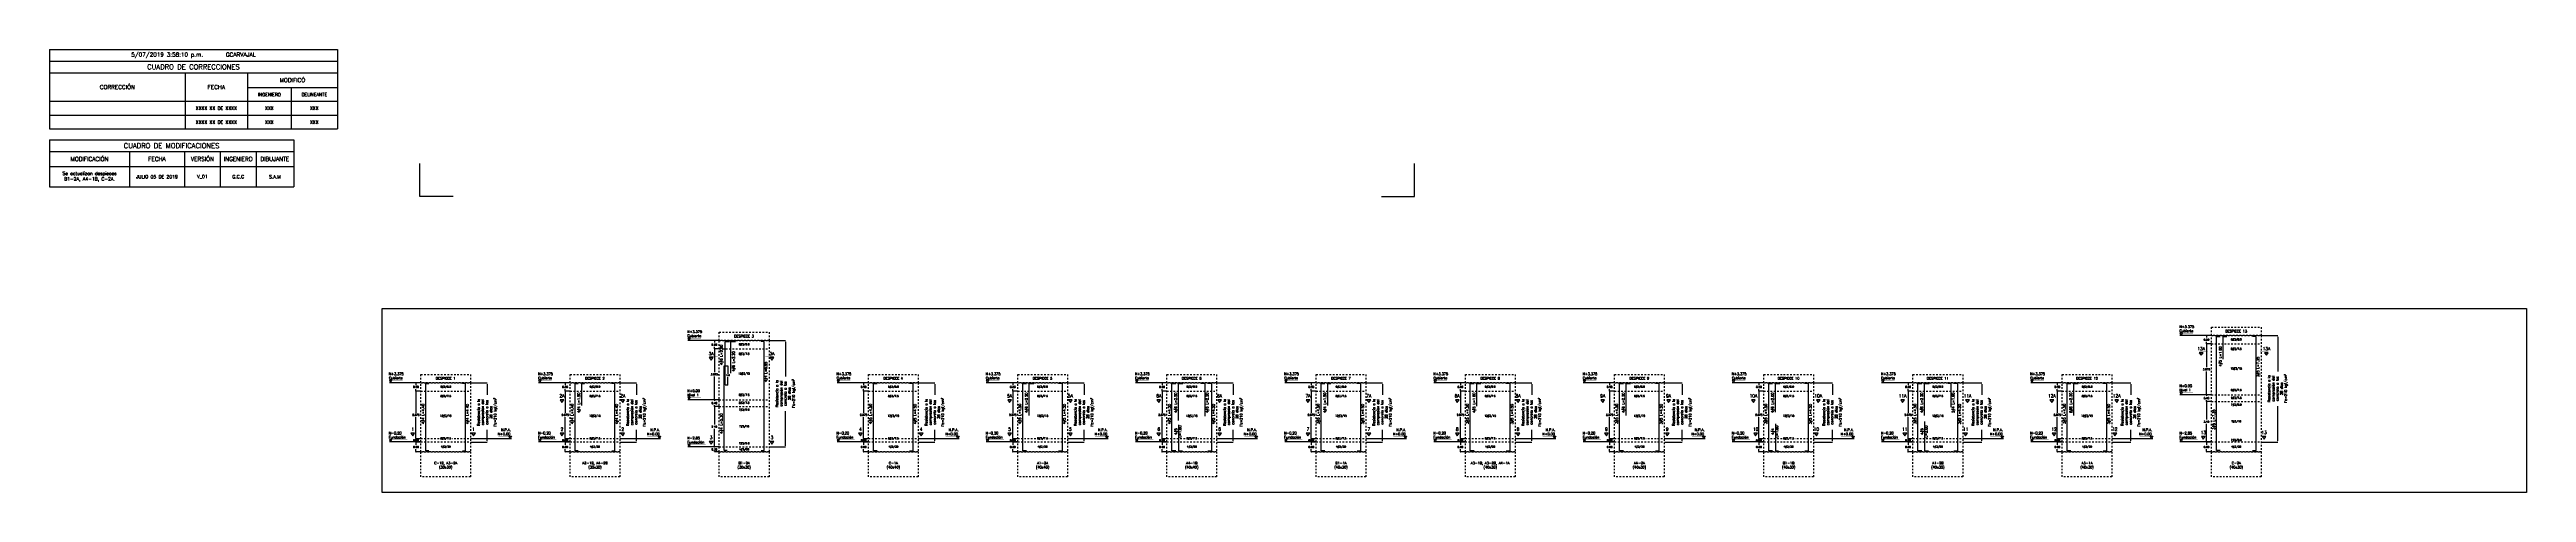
# Model space of a CAD drawing. Header units: millimetres. Extents: x -103 to 209, y -46 to 105.
# Drawn here: x 0 to 149.4, y -27.2 to -0.5 of the extents above; entities that cross this region are included whole.
import ezdxf
from ezdxf.enums import TextEntityAlignment as Align

# ---------------------------------------------------------------- set-up
doc = ezdxf.new("R2010")
doc.units = ezdxf.units.MM
doc.header["$LTSCALE"] = 0.01
doc.header["$PDMODE"] = 3
doc.linetypes.add('DASHED2', pattern=[0.375, 0.25, -0.125])
for name, color, linetype in [('FC_BORDE COLUMNA', 6, 'DASHED2'), ('FC_BORDES', 4, 'Continuous'), ('FC_COTAS', 1, 'Continuous'), ('FC_COTAS @ 50', 1, 'Continuous'), ('FC_COTAS @ 75', 1, 'Continuous'), ('FC_PROYECCION', 6, 'DASHED2'), ('FC_R-100', 12, 'Continuous'), ('FC_R-140', 2, 'Continuous'), ('FC_R-60 @ 75', 11, 'Continuous'), ('FC_R-80', 11, 'Continuous'), ('FC_REFUERZO', 5, 'Continuous')]:
    doc.layers.add(name, color=color, linetype=linetype)
doc.layers.add('FC_CAJON COLUMNAS', color=230, linetype='Continuous', plot=False)
doc.layers.add('FC_HOJA', color=230, linetype='Continuous', plot=False)
doc.styles.add('FC_TEXT', font='romans.shx', dxfattribs={"height": 0.002})
doc.styles.add('FC_TEXT1', font='romans.shx')
doc.styles.add('REG', font='ROMANS')
doc.styles.add('ROMANS', font='romans.shx', dxfattribs={"height": 0.1})
doc.dimstyles.new('FC_COTAS', dxfattribs={"dimtxt": 0.0015, "dimasz": 0.001, "dimexe": 0, "dimexo": 0, "dimgap": 0.001, "dimtad": 1, "dimtih": 1, "dimtoh": 1, "dimzin": 0, "dimdsep": 46, "dimtxsty": 'FC_TEXT1', "dimblk": 'DOT', "dimcen": 0.09, "dimclrd": 256, "dimclre": 256, "dimclrt": 256, "dimadec": 0, "dimazin": 0, "dimtfac": 1, "dimtix": 1, "dimtmove": 2, "dimatfit": 3, "dimfxl": 1.002, "dimtolj": 1, "dimtzin": 0, "dimlwd": -1, "dimarcsym": 0})

# ---------------------------------------------------------------- blocks, each defined once
blk = doc.blocks.new('_Dot')
at = {"color": 0, "linetype": 'ByBlock', "lineweight": -2}
blk.add_line((-0.5, 0), (-1, 0), dxfattribs=at)
at = {"color": 0, "linetype": 'ByBlock', "const_width": 0.5}
blk.add_lwpolyline([(-0.25, 0, 1), (0.25, 0, 1)], format="xyb", close=True, dxfattribs=at)
blk = doc.blocks.new('*D45')
at = {"layer": 'Defpoints', "color": 0, "ltscale": 0.9, "transparency": 16777216}
for p in [(22.1, -21.12), (22.4, -21.12), (22.4, -24)]:
    blk.add_point(p, dxfattribs=at)
at = {"layer": 'FC_COTAS', "lineweight": -2, "ltscale": 0.9, "transparency": 16777216}
for p, q in [((22.4, -21.12), (22.1, -21.12)), ((22.4, -24), (22.1, -24))]:
    blk.add_line(p, q, dxfattribs=at)
at = {"layer": 'FC_COTAS', "ltscale": 0.9, "transparency": 16777216}
for p, q in [((22.1, -21.2), (22.1, -22.43)), ((22.1, -23.92), (22.1, -22.69))]:
    blk.add_line(p, q, dxfattribs=at)
at = {"layer": 'FC_COTAS', "ltscale": 0.9, "transparency": 16777216, "xscale": 0.075, "yscale": 0.075, "zscale": 0.075}
for p, rotation in [((22.1, -21.12), 90), ((22.1, -24), 270)]:
    blk.add_blockref('_Dot', p, dxfattribs=dict(at, rotation=rotation))
at = {"layer": 'FC_COTAS', "ltscale": 0.9, "transparency": 16777216, "insert": (22.1, -22.56), "char_height": 0.113, "attachment_point": 5, "style": 'FC_TEXT1'}
blk.add_mtext('\\A1;2.875', dxfattribs=at)
blk = doc.blocks.new('*D46')
at = {"layer": 'Defpoints', "color": 0, "ltscale": 0.9, "transparency": 16777216}
for p in [(22.1, -20.62), (22.4, -20.62), (22.4, -21.12)]:
    blk.add_point(p, dxfattribs=at)
at = {"layer": 'FC_COTAS', "lineweight": -2, "ltscale": 0.9, "transparency": 16777216}
for p, q in [((22.4, -20.62), (22.1, -20.62)), ((22.4, -21.12), (22.1, -21.12))]:
    blk.add_line(p, q, dxfattribs=at)
at = {"layer": 'FC_COTAS', "ltscale": 0.9, "transparency": 16777216}
for p, q in [((22.1, -20.62), (22.1, -20.74)), ((22.1, -21.12), (22.1, -21))]:
    blk.add_line(p, q, dxfattribs=at)
at = {"layer": 'FC_COTAS', "ltscale": 0.9, "transparency": 16777216, "insert": (22.1, -20.87), "char_height": 0.113, "attachment_point": 5, "style": 'FC_TEXT1'}
blk.add_mtext('\\A1;0.50', dxfattribs=at)
blk = doc.blocks.new('*D47')
at = {"layer": 'Defpoints', "color": 0, "ltscale": 0.9, "transparency": 16777216}
for p in [(22.1, -24.8), (22.4, -24.2), (22.4, -24.8)]:
    blk.add_point(p, dxfattribs=at)
at = {"layer": 'FC_COTAS', "lineweight": -2, "ltscale": 0.9, "transparency": 16777216}
for p, q in [((22.4, -24.2), (22.1, -24.2)), ((22.4, -24.8), (22.1, -24.8))]:
    blk.add_line(p, q, dxfattribs=at)
at = {"layer": 'FC_COTAS', "ltscale": 0.9, "transparency": 16777216}
for p, q in [((22.1, -24.27), (22.1, -24.37)), ((22.1, -24.72), (22.1, -24.63))]:
    blk.add_line(p, q, dxfattribs=at)
at = {"layer": 'FC_COTAS', "ltscale": 0.9, "transparency": 16777216, "xscale": 0.075, "yscale": 0.075, "zscale": 0.075}
for p, rotation in [((22.1, -24.2), 90), ((22.1, -24.8), 270)]:
    blk.add_blockref('_Dot', p, dxfattribs=dict(at, rotation=rotation))
at = {"layer": 'FC_COTAS', "ltscale": 0.9, "transparency": 16777216, "insert": (22.1, -24.5), "char_height": 0.113, "attachment_point": 5, "style": 'FC_TEXT1'}
blk.add_mtext('\\A1;0.60', dxfattribs=at)
blk = doc.blocks.new('*U42')
at = {"ltscale": 0.9, "const_width": 0.0002}
blk.add_lwpolyline([(-0.0147, 0.002), (-0.0253, 0.002)], dxfattribs=at)
at = {"ltscale": 0.9}
blk.add_lwpolyline([(-0.0243, 0), (-0.0233, 0.002), (-0.0253, 0.002)], close=True, dxfattribs=at)
blk.add_lwpolyline([(0, 0), (-0.0253, 0)], dxfattribs=at)
at = {"layer": 'FC_R-80', "lineweight": 25, "style": 'FC_TEXT1'}
blk.add_attdef('N+00.00_001', (-0.0257, 0.0028), '', height=0.002, dxfattribs=at)
blk = doc.blocks.new('*U43')
at = {"ltscale": 0.9, "const_width": 0.0002}
blk.add_lwpolyline([(-0.011, 0.002), (-0.0253, 0.002)], dxfattribs=at)
at = {"ltscale": 0.9}
blk.add_lwpolyline([(-0.0243, 0), (-0.0233, 0.002), (-0.0253, 0.002)], close=True, dxfattribs=at)
blk.add_lwpolyline([(0, 0), (-0.0253, 0)], dxfattribs=at)
at = {"layer": 'FC_R-80', "lineweight": 25, "style": 'FC_TEXT1'}
blk.add_attdef('N+00.00_001', (-0.0257, 0.0028), '', height=0.002, dxfattribs=at)
blk = doc.blocks.new('*D53')
at = {"layer": 'Defpoints', "color": 0, "ltscale": 0.6, "transparency": 16777216}
for p in [(25.4, -20.62), (26.4, -20.62), (25.4, -24.2)]:
    blk.add_point(p, dxfattribs=at)
at = {"layer": 'FC_COTAS', "lineweight": -2, "ltscale": 0.6, "transparency": 16777216}
for p, q in [((25.4, -20.62), (26.4, -20.62)), ((25.4, -24.2), (26.4, -24.2))]:
    blk.add_line(p, q, dxfattribs=at)
at = {"layer": 'FC_COTAS', "ltscale": 0.6, "transparency": 16777216}
for p, q in [((26.4, -20.7), (26.4, -21.36)), ((26.4, -24.12), (26.4, -23.46))]:
    blk.add_line(p, q, dxfattribs=at)
for points in [[(26.38, -20.7), (26.41, -20.7), (26.4, -20.62)], [(26.38, -24.12), (26.41, -24.12), (26.4, -24.2)]]:
    blk.add_solid(points, dxfattribs=at)
at = {"layer": 'FC_COTAS', "ltscale": 0.6, "transparency": 16777216, "insert": (26.4, -22.41), "char_height": 0.1125, "width": 1.944, "attachment_point": 5, "rotation": 90, "style": 'FC_TEXT1'}
blk.add_mtext("\\A1;{\\H1.33333x;\\C11;Resistencia a la compresión del concreto a los 28 días\\Pf'c=210 kgf/cm²\\C256; }", dxfattribs=at)
blk = doc.blocks.new('*U44')
h = blk.add_hatch(color=256)
h.dxf.hatch_style = 1
h.paths.add_polyline_path([(-0.0231, -0.0055), (-0.0261, -0.0055), (-0.0246, -0.0075)])
h.paths.add_polyline_path([(0.0258, -0.0055), (0.0228, -0.0055), (0.0243, -0.0075)])
at = {"const_width": 0.00015}
for points in [[(-0.0261, -0.0045), (-0.0193, -0.0045)], [(0.0258, -0.0045), (0.0191, -0.0045)]]:
    blk.add_lwpolyline(points, dxfattribs=at)
for points in [[(-0.0231, -0.0055), (-0.0261, -0.0055), (-0.0246, -0.0075)], [(0.0258, -0.0055), (0.0228, -0.0055), (0.0243, -0.0075)]]:
    blk.add_lwpolyline(points, close=True)
at = {"layer": 'FC_R-140', "style": 'FC_TEXT1'}
for tag, p in [('X', (-0.0246, -0.0022)), ("X'", (0.0243, -0.0022))]:
    blk.add_attdef(tag, text='', height=0.0025, dxfattribs=at).set_placement(p, align=Align.MIDDLE_CENTER)
blk = doc.blocks.new('*D49')
at = {"layer": 'Defpoints', "color": 0, "ltscale": 0.9, "transparency": 16777216}
for p in [(22.1, -24), (22.4, -24), (22.4, -24.2)]:
    blk.add_point(p, dxfattribs=at)
at = {"layer": 'FC_COTAS', "lineweight": -2, "ltscale": 0.9, "transparency": 16777216}
for p, q in [((22.4, -24), (22.1, -24)), ((22.4, -24.2), (22.1, -24.2))]:
    blk.add_line(p, q, dxfattribs=at)
at = {"layer": 'FC_COTAS', "ltscale": 0.9, "transparency": 16777216}
blk.add_line((22.1, -24.2), (22.1, -24), dxfattribs=at)
at = {"layer": 'FC_COTAS', "ltscale": 0.9, "transparency": 16777216, "insert": (22.1, -24.1), "char_height": 0.113, "attachment_point": 5, "style": 'FC_TEXT1'}
blk.add_mtext('\\A1;0.20', dxfattribs=at)
blk = doc.blocks.new('*U36')
at = {"ltscale": 0.9}
blk.add_lwpolyline([(0, 0), (0.0328, 0)], dxfattribs=at)
at = {"ltscale": 0.9, "const_width": 0.0002}
blk.add_lwpolyline([(0.0222, 0.002), (0.0328, 0.002)], dxfattribs=at)
at = {"ltscale": 0.9}
blk.add_lwpolyline([(0.0318, 0), (0.0308, 0.002), (0.0328, 0.002)], close=True, dxfattribs=at)
at = {"layer": 'FC_R-80', "lineweight": 25, "style": 'FC_TEXT1'}
blk.add_attdef('N+00.00_001', (0.02, 0.0028), '', height=0.002, dxfattribs=at)
blk = doc.blocks.new('*D50')
at = {"layer": 'Defpoints', "color": 0, "ltscale": 0.9, "transparency": 16777216}
for p in [(31.1, -21.12), (31.4, -21.12), (31.4, -24)]:
    blk.add_point(p, dxfattribs=at)
at = {"layer": 'FC_COTAS', "lineweight": -2, "ltscale": 0.9, "transparency": 16777216}
for p, q in [((31.4, -21.12), (31.1, -21.12)), ((31.4, -24), (31.1, -24))]:
    blk.add_line(p, q, dxfattribs=at)
at = {"layer": 'FC_COTAS', "ltscale": 0.9, "transparency": 16777216}
for p, q in [((31.1, -21.2), (31.1, -22.43)), ((31.1, -23.92), (31.1, -22.69))]:
    blk.add_line(p, q, dxfattribs=at)
at = {"layer": 'FC_COTAS', "ltscale": 0.9, "transparency": 16777216, "xscale": 0.075, "yscale": 0.075, "zscale": 0.075}
for p, rotation in [((31.1, -21.12), 90), ((31.1, -24), 270)]:
    blk.add_blockref('_Dot', p, dxfattribs=dict(at, rotation=rotation))
at = {"layer": 'FC_COTAS', "ltscale": 0.9, "transparency": 16777216, "insert": (31.1, -22.56), "char_height": 0.113, "attachment_point": 5, "style": 'FC_TEXT1'}
blk.add_mtext('\\A1;2.875', dxfattribs=at)
blk = doc.blocks.new('*D51')
at = {"layer": 'Defpoints', "color": 0, "ltscale": 0.9, "transparency": 16777216}
for p in [(31.1, -20.62), (31.4, -20.62), (31.4, -21.12)]:
    blk.add_point(p, dxfattribs=at)
at = {"layer": 'FC_COTAS', "lineweight": -2, "ltscale": 0.9, "transparency": 16777216}
for p, q in [((31.4, -20.62), (31.1, -20.62)), ((31.4, -21.12), (31.1, -21.12))]:
    blk.add_line(p, q, dxfattribs=at)
at = {"layer": 'FC_COTAS', "ltscale": 0.9, "transparency": 16777216}
for p, q in [((31.1, -20.62), (31.1, -20.74)), ((31.1, -21.12), (31.1, -21))]:
    blk.add_line(p, q, dxfattribs=at)
at = {"layer": 'FC_COTAS', "ltscale": 0.9, "transparency": 16777216, "insert": (31.1, -20.87), "char_height": 0.113, "attachment_point": 5, "style": 'FC_TEXT1'}
blk.add_mtext('\\A1;0.50', dxfattribs=at)
blk = doc.blocks.new('*D52')
at = {"layer": 'Defpoints', "color": 0, "ltscale": 0.9, "transparency": 16777216}
for p in [(31.1, -24.8), (31.4, -24.2), (31.4, -24.8)]:
    blk.add_point(p, dxfattribs=at)
at = {"layer": 'FC_COTAS', "lineweight": -2, "ltscale": 0.9, "transparency": 16777216}
for p, q in [((31.4, -24.2), (31.1, -24.2)), ((31.4, -24.8), (31.1, -24.8))]:
    blk.add_line(p, q, dxfattribs=at)
at = {"layer": 'FC_COTAS', "ltscale": 0.9, "transparency": 16777216}
for p, q in [((31.1, -24.27), (31.1, -24.37)), ((31.1, -24.72), (31.1, -24.63))]:
    blk.add_line(p, q, dxfattribs=at)
at = {"layer": 'FC_COTAS', "ltscale": 0.9, "transparency": 16777216, "xscale": 0.075, "yscale": 0.075, "zscale": 0.075}
for p, rotation in [((31.1, -24.2), 90), ((31.1, -24.8), 270)]:
    blk.add_blockref('_Dot', p, dxfattribs=dict(at, rotation=rotation))
at = {"layer": 'FC_COTAS', "ltscale": 0.9, "transparency": 16777216, "insert": (31.1, -24.5), "char_height": 0.113, "attachment_point": 5, "style": 'FC_TEXT1'}
blk.add_mtext('\\A1;0.60', dxfattribs=at)
blk = doc.blocks.new('*U37')
at = {"ltscale": 0.9, "const_width": 0.0002}
blk.add_lwpolyline([(-0.0147, 0.002), (-0.0253, 0.002)], dxfattribs=at)
at = {"ltscale": 0.9}
blk.add_lwpolyline([(-0.0243, 0), (-0.0233, 0.002), (-0.0253, 0.002)], close=True, dxfattribs=at)
blk.add_lwpolyline([(0, 0), (-0.0253, 0)], dxfattribs=at)
at = {"layer": 'FC_R-80', "lineweight": 25, "style": 'FC_TEXT1'}
blk.add_attdef('N+00.00_001', (-0.0257, 0.0028), '', height=0.002, dxfattribs=at)
blk = doc.blocks.new('*U34')
at = {"ltscale": 0.9, "const_width": 0.0002}
blk.add_lwpolyline([(-0.011, 0.002), (-0.0253, 0.002)], dxfattribs=at)
at = {"ltscale": 0.9}
blk.add_lwpolyline([(-0.0243, 0), (-0.0233, 0.002), (-0.0253, 0.002)], close=True, dxfattribs=at)
blk.add_lwpolyline([(0, 0), (-0.0253, 0)], dxfattribs=at)
at = {"layer": 'FC_R-80', "lineweight": 25, "style": 'FC_TEXT1'}
blk.add_attdef('N+00.00_001', (-0.0257, 0.0028), '', height=0.002, dxfattribs=at)
blk = doc.blocks.new('*D62')
at = {"layer": 'Defpoints', "color": 0, "ltscale": 0.6, "transparency": 16777216}
for p in [(34.4, -20.62), (35.4, -20.62), (34.4, -24.2)]:
    blk.add_point(p, dxfattribs=at)
at = {"layer": 'FC_COTAS', "lineweight": -2, "ltscale": 0.6, "transparency": 16777216}
for p, q in [((34.4, -20.62), (35.4, -20.62)), ((34.4, -24.2), (35.4, -24.2))]:
    blk.add_line(p, q, dxfattribs=at)
at = {"layer": 'FC_COTAS', "ltscale": 0.6, "transparency": 16777216}
for p, q in [((35.4, -20.7), (35.4, -21.36)), ((35.4, -24.12), (35.4, -23.46))]:
    blk.add_line(p, q, dxfattribs=at)
for points in [[(35.38, -20.7), (35.41, -20.7), (35.4, -20.62)], [(35.38, -24.12), (35.41, -24.12), (35.4, -24.2)]]:
    blk.add_solid(points, dxfattribs=at)
at = {"layer": 'FC_COTAS', "ltscale": 0.6, "transparency": 16777216, "insert": (35.4, -22.41), "char_height": 0.1125, "width": 1.944, "attachment_point": 5, "rotation": 90, "style": 'FC_TEXT1'}
blk.add_mtext("\\A1;{\\H1.33333x;\\C11;Resistencia a la compresión del concreto a los 28 días\\Pf'c=210 kgf/cm²\\C256; }", dxfattribs=at)
blk = doc.blocks.new('*U35')
h = blk.add_hatch(color=256)
h.dxf.hatch_style = 1
h.paths.add_polyline_path([(-0.0231, -0.0055), (-0.0261, -0.0055), (-0.0246, -0.0075)])
h.paths.add_polyline_path([(0.0258, -0.0055), (0.0228, -0.0055), (0.0243, -0.0075)])
at = {"const_width": 0.00015}
for points in [[(-0.0261, -0.0045), (-0.0193, -0.0045)], [(0.0258, -0.0045), (0.0191, -0.0045)]]:
    blk.add_lwpolyline(points, dxfattribs=at)
for points in [[(-0.0231, -0.0055), (-0.0261, -0.0055), (-0.0246, -0.0075)], [(0.0258, -0.0055), (0.0228, -0.0055), (0.0243, -0.0075)]]:
    blk.add_lwpolyline(points, close=True)
at = {"layer": 'FC_R-140', "style": 'FC_TEXT1'}
for tag, p in [('X', (-0.0246, -0.0022)), ("X'", (0.0243, -0.0022))]:
    blk.add_attdef(tag, text='', height=0.0025, dxfattribs=at).set_placement(p, align=Align.MIDDLE_CENTER)
blk = doc.blocks.new('*D58')
at = {"layer": 'Defpoints', "color": 0, "ltscale": 0.9, "transparency": 16777216}
for p in [(31.1, -24), (31.4, -24), (31.4, -24.2)]:
    blk.add_point(p, dxfattribs=at)
at = {"layer": 'FC_COTAS', "lineweight": -2, "ltscale": 0.9, "transparency": 16777216}
for p, q in [((31.4, -24), (31.1, -24)), ((31.4, -24.2), (31.1, -24.2))]:
    blk.add_line(p, q, dxfattribs=at)
at = {"layer": 'FC_COTAS', "ltscale": 0.9, "transparency": 16777216}
blk.add_line((31.1, -24.2), (31.1, -24), dxfattribs=at)
at = {"layer": 'FC_COTAS', "ltscale": 0.9, "transparency": 16777216, "insert": (31.1, -24.1), "char_height": 0.113, "attachment_point": 5, "style": 'FC_TEXT1'}
blk.add_mtext('\\A1;0.20', dxfattribs=at)
blk = doc.blocks.new('*U40')
at = {"ltscale": 0.9}
blk.add_lwpolyline([(0, 0), (0.0328, 0)], dxfattribs=at)
at = {"ltscale": 0.9, "const_width": 0.0002}
blk.add_lwpolyline([(0.0222, 0.002), (0.0328, 0.002)], dxfattribs=at)
at = {"ltscale": 0.9}
blk.add_lwpolyline([(0.0318, 0), (0.0308, 0.002), (0.0328, 0.002)], close=True, dxfattribs=at)
at = {"layer": 'FC_R-80', "lineweight": 25, "style": 'FC_TEXT1'}
blk.add_attdef('N+00.00_001', (0.02, 0.0028), '', height=0.002, dxfattribs=at)
blk = doc.blocks.new('*D207')
at = {"layer": 'Defpoints', "color": 0, "ltscale": 0.9, "transparency": 16777216}
for p in [(40.1, -22.05), (40.4, -22.05), (40.4, -24.5)]:
    blk.add_point(p, dxfattribs=at)
at = {"layer": 'FC_COTAS', "lineweight": -2, "ltscale": 0.9, "transparency": 16777216}
for p, q in [((40.4, -22.05), (40.1, -22.05)), ((40.4, -24.5), (40.1, -24.5))]:
    blk.add_line(p, q, dxfattribs=at)
at = {"layer": 'FC_COTAS', "ltscale": 0.9, "transparency": 16777216}
for p, q in [((40.1, -22.12), (40.1, -23.14)), ((40.1, -24.42), (40.1, -23.4))]:
    blk.add_line(p, q, dxfattribs=at)
at = {"layer": 'FC_COTAS', "ltscale": 0.9, "transparency": 16777216, "xscale": 0.075, "yscale": 0.075, "zscale": 0.075}
for p, rotation in [((40.1, -22.05), 90), ((40.1, -24.5), 270)]:
    blk.add_blockref('_Dot', p, dxfattribs=dict(at, rotation=rotation))
at = {"layer": 'FC_COTAS', "ltscale": 0.9, "transparency": 16777216, "insert": (40.1, -23.27), "char_height": 0.113, "attachment_point": 5, "style": 'FC_TEXT1'}
blk.add_mtext('\\A1;2.45', dxfattribs=at)
blk = doc.blocks.new('*D210')
at = {"layer": 'Defpoints', "color": 0, "ltscale": 0.9, "transparency": 16777216}
for p in [(40.1, -18.07), (40.4, -18.07), (40.4, -18.57)]:
    blk.add_point(p, dxfattribs=at)
at = {"layer": 'FC_COTAS', "lineweight": -2, "ltscale": 0.9, "transparency": 16777216}
for p, q in [((40.4, -18.07), (40.1, -18.07)), ((40.4, -18.57), (40.1, -18.57))]:
    blk.add_line(p, q, dxfattribs=at)
at = {"layer": 'FC_COTAS', "ltscale": 0.9, "transparency": 16777216}
for p, q in [((40.1, -18.07), (40.1, -18.19)), ((40.1, -18.57), (40.1, -18.45))]:
    blk.add_line(p, q, dxfattribs=at)
at = {"layer": 'FC_COTAS', "ltscale": 0.9, "transparency": 16777216, "insert": (40.1, -18.32), "char_height": 0.113, "attachment_point": 5, "style": 'FC_TEXT1'}
blk.add_mtext('\\A1;0.50', dxfattribs=at)
blk = doc.blocks.new('*D208')
at = {"layer": 'Defpoints', "color": 0, "ltscale": 0.9, "transparency": 16777216}
for p in [(40.1, -24.8), (40.4, -24.5), (40.4, -24.8)]:
    blk.add_point(p, dxfattribs=at)
at = {"layer": 'FC_COTAS', "lineweight": -2, "ltscale": 0.9, "transparency": 16777216}
for p, q in [((40.4, -24.5), (40.1, -24.5)), ((40.4, -24.8), (40.1, -24.8))]:
    blk.add_line(p, q, dxfattribs=at)
at = {"layer": 'FC_COTAS', "ltscale": 0.9, "transparency": 16777216}
for p, q in [((40.1, -24.5), (40.1, -24.52)), ((40.1, -24.8), (40.1, -24.78))]:
    blk.add_line(p, q, dxfattribs=at)
at = {"layer": 'FC_COTAS', "ltscale": 0.9, "transparency": 16777216, "insert": (40.1, -24.65), "char_height": 0.113, "attachment_point": 5, "style": 'FC_TEXT1'}
blk.add_mtext('\\A1;0.30', dxfattribs=at)
blk = doc.blocks.new('*U31')
at = {"ltscale": 0.9, "const_width": 0.0002}
blk.add_lwpolyline([(-0.0147, 0.002), (-0.0253, 0.002)], dxfattribs=at)
at = {"ltscale": 0.9}
blk.add_lwpolyline([(-0.0243, 0), (-0.0233, 0.002), (-0.0253, 0.002)], close=True, dxfattribs=at)
blk.add_lwpolyline([(0, 0), (-0.0253, 0)], dxfattribs=at)
at = {"layer": 'FC_R-80', "lineweight": 25, "style": 'FC_TEXT1'}
blk.add_attdef('N+00.00_001', (-0.0257, 0.0028), '', height=0.002, dxfattribs=at)
blk = doc.blocks.new('*U32')
at = {"ltscale": 0.9, "const_width": 0.0002}
blk.add_lwpolyline([(-0.011, 0.002), (-0.0253, 0.002)], dxfattribs=at)
at = {"ltscale": 0.9}
blk.add_lwpolyline([(-0.0243, 0), (-0.0233, 0.002), (-0.0253, 0.002)], close=True, dxfattribs=at)
blk.add_lwpolyline([(0, 0), (-0.0253, 0)], dxfattribs=at)
at = {"layer": 'FC_R-80', "lineweight": 25, "style": 'FC_TEXT1'}
blk.add_attdef('N+00.00_001', (-0.0257, 0.0028), '', height=0.002, dxfattribs=at)
blk = doc.blocks.new('*D209')
at = {"layer": 'Defpoints', "color": 0, "ltscale": 0.6, "transparency": 16777216}
for p in [(43.4, -18.07), (44.4, -18.07), (43.4, -24.5)]:
    blk.add_point(p, dxfattribs=at)
at = {"layer": 'FC_COTAS', "lineweight": -2, "ltscale": 0.6, "transparency": 16777216}
for p, q in [((43.4, -18.07), (44.4, -18.07)), ((43.4, -24.5), (44.4, -24.5))]:
    blk.add_line(p, q, dxfattribs=at)
at = {"layer": 'FC_COTAS', "ltscale": 0.6, "transparency": 16777216}
for p, q in [((44.4, -18.15), (44.4, -20.24)), ((44.4, -24.42), (44.4, -22.33))]:
    blk.add_line(p, q, dxfattribs=at)
for points in [[(44.38, -18.15), (44.41, -18.15), (44.4, -18.07)], [(44.38, -24.42), (44.41, -24.42), (44.4, -24.5)]]:
    blk.add_solid(points, dxfattribs=at)
at = {"layer": 'FC_COTAS', "ltscale": 0.6, "transparency": 16777216, "insert": (44.4, -21.28), "char_height": 0.1125, "width": 1.944, "attachment_point": 5, "rotation": 90, "style": 'FC_TEXT1'}
blk.add_mtext("\\A1;{\\H1.33333x;\\C11;Resistencia a la compresión del concreto a los 28 días\\Pf'c=210 kgf/cm²\\C256; }", dxfattribs=at)
blk = doc.blocks.new('*U33')
h = blk.add_hatch(color=256)
h.dxf.hatch_style = 1
h.paths.add_polyline_path([(-0.0231, -0.0055), (-0.0261, -0.0055), (-0.0246, -0.0075)])
h.paths.add_polyline_path([(0.0258, -0.0055), (0.0228, -0.0055), (0.0243, -0.0075)])
at = {"const_width": 0.00015}
for points in [[(-0.0261, -0.0045), (-0.0193, -0.0045)], [(0.0258, -0.0045), (0.0191, -0.0045)]]:
    blk.add_lwpolyline(points, dxfattribs=at)
for points in [[(-0.0231, -0.0055), (-0.0261, -0.0055), (-0.0246, -0.0075)], [(0.0258, -0.0055), (0.0228, -0.0055), (0.0243, -0.0075)]]:
    blk.add_lwpolyline(points, close=True)
at = {"layer": 'FC_R-140', "style": 'FC_TEXT1'}
for tag, p in [('X', (-0.0246, -0.0022)), ("X'", (0.0243, -0.0022))]:
    blk.add_attdef(tag, text='', height=0.0025, dxfattribs=at).set_placement(p, align=Align.MIDDLE_CENTER)
blk = doc.blocks.new('*U30')
h = blk.add_hatch(color=256)
h.dxf.hatch_style = 1
h.paths.add_polyline_path([(-0.0231, -0.0055), (-0.0261, -0.0055), (-0.0246, -0.0075)])
h.paths.add_polyline_path([(0.0258, -0.0055), (0.0228, -0.0055), (0.0243, -0.0075)])
at = {"const_width": 0.00015}
for points in [[(-0.0261, -0.0045), (-0.0193, -0.0045)], [(0.0258, -0.0045), (0.0191, -0.0045)]]:
    blk.add_lwpolyline(points, dxfattribs=at)
for points in [[(-0.0231, -0.0055), (-0.0261, -0.0055), (-0.0246, -0.0075)], [(0.0258, -0.0055), (0.0228, -0.0055), (0.0243, -0.0075)]]:
    blk.add_lwpolyline(points, close=True)
at = {"layer": 'FC_R-140', "style": 'FC_TEXT1'}
for tag, p in [('X', (-0.0246, -0.0022)), ("X'", (0.0243, -0.0022))]:
    blk.add_attdef(tag, text='', height=0.0025, dxfattribs=at).set_placement(p, align=Align.MIDDLE_CENTER)
blk = doc.blocks.new('*D211')
at = {"layer": 'Defpoints', "color": 0, "ltscale": 0.9, "transparency": 16777216}
for p in [(40.1, -18.57), (40.4, -18.57), (40.4, -21.65)]:
    blk.add_point(p, dxfattribs=at)
at = {"layer": 'FC_COTAS', "lineweight": -2, "ltscale": 0.9, "transparency": 16777216}
for p, q in [((40.4, -18.57), (40.1, -18.57)), ((40.4, -21.65), (40.1, -21.65))]:
    blk.add_line(p, q, dxfattribs=at)
at = {"layer": 'FC_COTAS', "ltscale": 0.9, "transparency": 16777216}
for p, q in [((40.1, -18.65), (40.1, -19.98)), ((40.1, -21.57), (40.1, -20.24))]:
    blk.add_line(p, q, dxfattribs=at)
at = {"layer": 'FC_COTAS', "ltscale": 0.9, "transparency": 16777216, "xscale": 0.075, "yscale": 0.075, "zscale": 0.075}
for p, rotation in [((40.1, -18.57), 90), ((40.1, -21.65), 270)]:
    blk.add_blockref('_Dot', p, dxfattribs=dict(at, rotation=rotation))
at = {"layer": 'FC_COTAS', "ltscale": 0.9, "transparency": 16777216, "insert": (40.1, -20.11), "char_height": 0.113, "attachment_point": 5, "style": 'FC_TEXT1'}
blk.add_mtext('\\A1;3.075', dxfattribs=at)
blk = doc.blocks.new('*D212')
at = {"layer": 'Defpoints', "color": 0, "ltscale": 0.9, "transparency": 16777216}
for p in [(40.1, -21.65), (40.4, -21.65), (40.4, -22.05)]:
    blk.add_point(p, dxfattribs=at)
at = {"layer": 'FC_COTAS', "lineweight": -2, "ltscale": 0.9, "transparency": 16777216}
for p, q in [((40.4, -21.65), (40.1, -21.65)), ((40.4, -22.05), (40.1, -22.05))]:
    blk.add_line(p, q, dxfattribs=at)
at = {"layer": 'FC_COTAS', "ltscale": 0.9, "transparency": 16777216}
for p, q in [((40.1, -21.65), (40.1, -21.72)), ((40.1, -22.05), (40.1, -21.98))]:
    blk.add_line(p, q, dxfattribs=at)
at = {"layer": 'FC_COTAS', "ltscale": 0.9, "transparency": 16777216, "insert": (40.1, -21.85), "char_height": 0.113, "attachment_point": 5, "style": 'FC_TEXT1'}
blk.add_mtext('\\A1;0.40', dxfattribs=at)
blk = doc.blocks.new('*U24')
h = blk.add_hatch(color=256)
h.dxf.hatch_style = 1
h.paths.add_polyline_path([(-0.0231, -0.0055), (-0.0261, -0.0055), (-0.0246, -0.0075)])
h.paths.add_polyline_path([(0.0258, -0.0055), (0.0228, -0.0055), (0.0243, -0.0075)])
at = {"const_width": 0.00015}
for points in [[(-0.0261, -0.0045), (-0.0193, -0.0045)], [(0.0258, -0.0045), (0.0191, -0.0045)]]:
    blk.add_lwpolyline(points, dxfattribs=at)
for points in [[(-0.0231, -0.0055), (-0.0261, -0.0055), (-0.0246, -0.0075)], [(0.0258, -0.0055), (0.0228, -0.0055), (0.0243, -0.0075)]]:
    blk.add_lwpolyline(points, close=True)
at = {"layer": 'FC_R-140', "style": 'FC_TEXT1'}
for tag, p in [('X', (-0.0246, -0.0022)), ("X'", (0.0243, -0.0022))]:
    blk.add_attdef(tag, text='', height=0.0025, dxfattribs=at).set_placement(p, align=Align.MIDDLE_CENTER)
blk = doc.blocks.new('*U25')
at = {"ltscale": 0.9, "const_width": 0.0002}
blk.add_lwpolyline([(-0.0147, 0.002), (-0.0253, 0.002)], dxfattribs=at)
at = {"ltscale": 0.9}
blk.add_lwpolyline([(-0.0243, 0), (-0.0233, 0.002), (-0.0253, 0.002)], close=True, dxfattribs=at)
blk.add_lwpolyline([(0, 0), (-0.0253, 0)], dxfattribs=at)
at = {"layer": 'FC_R-80', "lineweight": 25, "style": 'FC_TEXT1'}
blk.add_attdef('N+00.00_001', (-0.0257, 0.0028), '', height=0.002, dxfattribs=at)
blk = doc.blocks.new('*D76')
at = {"layer": 'Defpoints', "color": 0, "ltscale": 0.9, "transparency": 16777216}
for p in [(49.1, -21.12), (49.4, -21.12), (49.4, -24)]:
    blk.add_point(p, dxfattribs=at)
at = {"layer": 'FC_COTAS', "lineweight": -2, "ltscale": 0.9, "transparency": 16777216}
for p, q in [((49.4, -21.12), (49.1, -21.12)), ((49.4, -24), (49.1, -24))]:
    blk.add_line(p, q, dxfattribs=at)
at = {"layer": 'FC_COTAS', "ltscale": 0.9, "transparency": 16777216}
for p, q in [((49.1, -21.2), (49.1, -22.43)), ((49.1, -23.92), (49.1, -22.69))]:
    blk.add_line(p, q, dxfattribs=at)
at = {"layer": 'FC_COTAS', "ltscale": 0.9, "transparency": 16777216, "xscale": 0.075, "yscale": 0.075, "zscale": 0.075}
for p, rotation in [((49.1, -21.12), 90), ((49.1, -24), 270)]:
    blk.add_blockref('_Dot', p, dxfattribs=dict(at, rotation=rotation))
at = {"layer": 'FC_COTAS', "ltscale": 0.9, "transparency": 16777216, "insert": (49.1, -22.56), "char_height": 0.113, "attachment_point": 5, "style": 'FC_TEXT1'}
blk.add_mtext('\\A1;2.875', dxfattribs=at)
blk = doc.blocks.new('*D77')
at = {"layer": 'Defpoints', "color": 0, "ltscale": 0.9, "transparency": 16777216}
for p in [(49.1, -20.62), (49.4, -20.62), (49.4, -21.12)]:
    blk.add_point(p, dxfattribs=at)
at = {"layer": 'FC_COTAS', "lineweight": -2, "ltscale": 0.9, "transparency": 16777216}
for p, q in [((49.4, -20.62), (49.1, -20.62)), ((49.4, -21.12), (49.1, -21.12))]:
    blk.add_line(p, q, dxfattribs=at)
at = {"layer": 'FC_COTAS', "ltscale": 0.9, "transparency": 16777216}
for p, q in [((49.1, -20.62), (49.1, -20.74)), ((49.1, -21.12), (49.1, -21))]:
    blk.add_line(p, q, dxfattribs=at)
at = {"layer": 'FC_COTAS', "ltscale": 0.9, "transparency": 16777216, "insert": (49.1, -20.87), "char_height": 0.113, "attachment_point": 5, "style": 'FC_TEXT1'}
blk.add_mtext('\\A1;0.50', dxfattribs=at)
blk = doc.blocks.new('*D78')
at = {"layer": 'Defpoints', "color": 0, "ltscale": 0.9, "transparency": 16777216}
for p in [(49.1, -24.8), (49.4, -24.2), (49.4, -24.8)]:
    blk.add_point(p, dxfattribs=at)
at = {"layer": 'FC_COTAS', "lineweight": -2, "ltscale": 0.9, "transparency": 16777216}
for p, q in [((49.4, -24.2), (49.1, -24.2)), ((49.4, -24.8), (49.1, -24.8))]:
    blk.add_line(p, q, dxfattribs=at)
at = {"layer": 'FC_COTAS', "ltscale": 0.9, "transparency": 16777216}
for p, q in [((49.1, -24.27), (49.1, -24.37)), ((49.1, -24.72), (49.1, -24.63))]:
    blk.add_line(p, q, dxfattribs=at)
at = {"layer": 'FC_COTAS', "ltscale": 0.9, "transparency": 16777216, "xscale": 0.075, "yscale": 0.075, "zscale": 0.075}
for p, rotation in [((49.1, -24.2), 90), ((49.1, -24.8), 270)]:
    blk.add_blockref('_Dot', p, dxfattribs=dict(at, rotation=rotation))
at = {"layer": 'FC_COTAS', "ltscale": 0.9, "transparency": 16777216, "insert": (49.1, -24.5), "char_height": 0.113, "attachment_point": 5, "style": 'FC_TEXT1'}
blk.add_mtext('\\A1;0.60', dxfattribs=at)
blk = doc.blocks.new('*U26')
at = {"ltscale": 0.9, "const_width": 0.0002}
blk.add_lwpolyline([(-0.0147, 0.002), (-0.0253, 0.002)], dxfattribs=at)
at = {"ltscale": 0.9}
blk.add_lwpolyline([(-0.0243, 0), (-0.0233, 0.002), (-0.0253, 0.002)], close=True, dxfattribs=at)
blk.add_lwpolyline([(0, 0), (-0.0253, 0)], dxfattribs=at)
at = {"layer": 'FC_R-80', "lineweight": 25, "style": 'FC_TEXT1'}
blk.add_attdef('N+00.00_001', (-0.0257, 0.0028), '', height=0.002, dxfattribs=at)
blk = doc.blocks.new('*U27')
at = {"ltscale": 0.9, "const_width": 0.0002}
blk.add_lwpolyline([(-0.011, 0.002), (-0.0253, 0.002)], dxfattribs=at)
at = {"ltscale": 0.9}
blk.add_lwpolyline([(-0.0243, 0), (-0.0233, 0.002), (-0.0253, 0.002)], close=True, dxfattribs=at)
blk.add_lwpolyline([(0, 0), (-0.0253, 0)], dxfattribs=at)
at = {"layer": 'FC_R-80', "lineweight": 25, "style": 'FC_TEXT1'}
blk.add_attdef('N+00.00_001', (-0.0257, 0.0028), '', height=0.002, dxfattribs=at)
blk = doc.blocks.new('*D55')
at = {"layer": 'Defpoints', "color": 0, "ltscale": 0.6, "transparency": 16777216}
for p in [(52.4, -20.62), (53.4, -20.62), (52.4, -24.2)]:
    blk.add_point(p, dxfattribs=at)
at = {"layer": 'FC_COTAS', "lineweight": -2, "ltscale": 0.6, "transparency": 16777216}
for p, q in [((52.4, -20.62), (53.4, -20.62)), ((52.4, -24.2), (53.4, -24.2))]:
    blk.add_line(p, q, dxfattribs=at)
at = {"layer": 'FC_COTAS', "ltscale": 0.6, "transparency": 16777216}
for p, q in [((53.4, -20.7), (53.4, -21.36)), ((53.4, -24.12), (53.4, -23.46))]:
    blk.add_line(p, q, dxfattribs=at)
for points in [[(53.38, -20.7), (53.41, -20.7), (53.4, -20.62)], [(53.38, -24.12), (53.41, -24.12), (53.4, -24.2)]]:
    blk.add_solid(points, dxfattribs=at)
at = {"layer": 'FC_COTAS', "ltscale": 0.6, "transparency": 16777216, "insert": (53.4, -22.41), "char_height": 0.1125, "width": 1.944, "attachment_point": 5, "rotation": 90, "style": 'FC_TEXT1'}
blk.add_mtext("\\A1;{\\H1.33333x;\\C11;Resistencia a la compresión del concreto a los 28 días\\Pf'c=210 kgf/cm²\\C256; }", dxfattribs=at)
blk = doc.blocks.new('*U22')
h = blk.add_hatch(color=256)
h.dxf.hatch_style = 1
h.paths.add_polyline_path([(-0.0231, -0.0055), (-0.0261, -0.0055), (-0.0246, -0.0075)])
h.paths.add_polyline_path([(0.0258, -0.0055), (0.0228, -0.0055), (0.0243, -0.0075)])
at = {"const_width": 0.00015}
for points in [[(-0.0261, -0.0045), (-0.0193, -0.0045)], [(0.0258, -0.0045), (0.0191, -0.0045)]]:
    blk.add_lwpolyline(points, dxfattribs=at)
for points in [[(-0.0231, -0.0055), (-0.0261, -0.0055), (-0.0246, -0.0075)], [(0.0258, -0.0055), (0.0228, -0.0055), (0.0243, -0.0075)]]:
    blk.add_lwpolyline(points, close=True)
at = {"layer": 'FC_R-140', "style": 'FC_TEXT1'}
for tag, p in [('X', (-0.0246, -0.0022)), ("X'", (0.0243, -0.0022))]:
    blk.add_attdef(tag, text='', height=0.0025, dxfattribs=at).set_placement(p, align=Align.MIDDLE_CENTER)
blk = doc.blocks.new('*D68')
at = {"layer": 'Defpoints', "color": 0, "ltscale": 0.9, "transparency": 16777216}
for p in [(49.1, -24), (49.4, -24), (49.4, -24.2)]:
    blk.add_point(p, dxfattribs=at)
at = {"layer": 'FC_COTAS', "lineweight": -2, "ltscale": 0.9, "transparency": 16777216}
for p, q in [((49.4, -24), (49.1, -24)), ((49.4, -24.2), (49.1, -24.2))]:
    blk.add_line(p, q, dxfattribs=at)
at = {"layer": 'FC_COTAS', "ltscale": 0.9, "transparency": 16777216}
blk.add_line((49.1, -24.2), (49.1, -24), dxfattribs=at)
at = {"layer": 'FC_COTAS', "ltscale": 0.9, "transparency": 16777216, "insert": (49.1, -24.1), "char_height": 0.113, "attachment_point": 5, "style": 'FC_TEXT1'}
blk.add_mtext('\\A1;0.20', dxfattribs=at)
blk = doc.blocks.new('*U28')
at = {"ltscale": 0.9}
blk.add_lwpolyline([(0, 0), (0.0328, 0)], dxfattribs=at)
at = {"ltscale": 0.9, "const_width": 0.0002}
blk.add_lwpolyline([(0.0222, 0.002), (0.0328, 0.002)], dxfattribs=at)
at = {"ltscale": 0.9}
blk.add_lwpolyline([(0.0318, 0), (0.0308, 0.002), (0.0328, 0.002)], close=True, dxfattribs=at)
at = {"layer": 'FC_R-80', "lineweight": 25, "style": 'FC_TEXT1'}
blk.add_attdef('N+00.00_001', (0.02, 0.0028), '', height=0.002, dxfattribs=at)
blk = doc.blocks.new('*D80')
at = {"layer": 'Defpoints', "color": 0, "ltscale": 0.9, "transparency": 16777216}
for p in [(58.1, -21.12), (58.4, -21.12), (58.4, -24)]:
    blk.add_point(p, dxfattribs=at)
at = {"layer": 'FC_COTAS', "lineweight": -2, "ltscale": 0.9, "transparency": 16777216}
for p, q in [((58.4, -21.12), (58.1, -21.12)), ((58.4, -24), (58.1, -24))]:
    blk.add_line(p, q, dxfattribs=at)
at = {"layer": 'FC_COTAS', "ltscale": 0.9, "transparency": 16777216}
for p, q in [((58.1, -21.2), (58.1, -22.43)), ((58.1, -23.92), (58.1, -22.69))]:
    blk.add_line(p, q, dxfattribs=at)
at = {"layer": 'FC_COTAS', "ltscale": 0.9, "transparency": 16777216, "xscale": 0.075, "yscale": 0.075, "zscale": 0.075}
for p, rotation in [((58.1, -21.12), 90), ((58.1, -24), 270)]:
    blk.add_blockref('_Dot', p, dxfattribs=dict(at, rotation=rotation))
at = {"layer": 'FC_COTAS', "ltscale": 0.9, "transparency": 16777216, "insert": (58.1, -22.56), "char_height": 0.113, "attachment_point": 5, "style": 'FC_TEXT1'}
blk.add_mtext('\\A1;2.875', dxfattribs=at)
blk = doc.blocks.new('*D81')
at = {"layer": 'Defpoints', "color": 0, "ltscale": 0.9, "transparency": 16777216}
for p in [(58.1, -20.62), (58.4, -20.62), (58.4, -21.12)]:
    blk.add_point(p, dxfattribs=at)
at = {"layer": 'FC_COTAS', "lineweight": -2, "ltscale": 0.9, "transparency": 16777216}
for p, q in [((58.4, -20.62), (58.1, -20.62)), ((58.4, -21.12), (58.1, -21.12))]:
    blk.add_line(p, q, dxfattribs=at)
at = {"layer": 'FC_COTAS', "ltscale": 0.9, "transparency": 16777216}
for p, q in [((58.1, -20.62), (58.1, -20.74)), ((58.1, -21.12), (58.1, -21))]:
    blk.add_line(p, q, dxfattribs=at)
at = {"layer": 'FC_COTAS', "ltscale": 0.9, "transparency": 16777216, "insert": (58.1, -20.87), "char_height": 0.113, "attachment_point": 5, "style": 'FC_TEXT1'}
blk.add_mtext('\\A1;0.50', dxfattribs=at)
blk = doc.blocks.new('*D82')
at = {"layer": 'Defpoints', "color": 0, "ltscale": 0.9, "transparency": 16777216}
for p in [(58.1, -24.8), (58.4, -24.2), (58.4, -24.8)]:
    blk.add_point(p, dxfattribs=at)
at = {"layer": 'FC_COTAS', "lineweight": -2, "ltscale": 0.9, "transparency": 16777216}
for p, q in [((58.4, -24.2), (58.1, -24.2)), ((58.4, -24.8), (58.1, -24.8))]:
    blk.add_line(p, q, dxfattribs=at)
at = {"layer": 'FC_COTAS', "ltscale": 0.9, "transparency": 16777216}
for p, q in [((58.1, -24.27), (58.1, -24.37)), ((58.1, -24.72), (58.1, -24.63))]:
    blk.add_line(p, q, dxfattribs=at)
at = {"layer": 'FC_COTAS', "ltscale": 0.9, "transparency": 16777216, "xscale": 0.075, "yscale": 0.075, "zscale": 0.075}
for p, rotation in [((58.1, -24.2), 90), ((58.1, -24.8), 270)]:
    blk.add_blockref('_Dot', p, dxfattribs=dict(at, rotation=rotation))
at = {"layer": 'FC_COTAS', "ltscale": 0.9, "transparency": 16777216, "insert": (58.1, -24.5), "char_height": 0.113, "attachment_point": 5, "style": 'FC_TEXT1'}
blk.add_mtext('\\A1;0.60', dxfattribs=at)
blk = doc.blocks.new('*D83')
at = {"layer": 'Defpoints', "color": 0, "ltscale": 0.6, "transparency": 16777216}
for p in [(61.4, -20.62), (62.4, -20.62), (61.4, -24.2)]:
    blk.add_point(p, dxfattribs=at)
at = {"layer": 'FC_COTAS', "lineweight": -2, "ltscale": 0.6, "transparency": 16777216}
for p, q in [((61.4, -20.62), (62.4, -20.62)), ((61.4, -24.2), (62.4, -24.2))]:
    blk.add_line(p, q, dxfattribs=at)
at = {"layer": 'FC_COTAS', "ltscale": 0.6, "transparency": 16777216}
for p, q in [((62.4, -20.7), (62.4, -21.36)), ((62.4, -24.12), (62.4, -23.46))]:
    blk.add_line(p, q, dxfattribs=at)
for points in [[(62.38, -20.7), (62.41, -20.7), (62.4, -20.62)], [(62.38, -24.12), (62.41, -24.12), (62.4, -24.2)]]:
    blk.add_solid(points, dxfattribs=at)
at = {"layer": 'FC_COTAS', "ltscale": 0.6, "transparency": 16777216, "insert": (62.4, -22.41), "char_height": 0.1125, "width": 1.944, "attachment_point": 5, "rotation": 90, "style": 'FC_TEXT1'}
blk.add_mtext("\\A1;{\\H1.33333x;\\C11;Resistencia a la compresión del concreto a los 28 días\\Pf'c=210 kgf/cm²\\C256; }", dxfattribs=at)
blk = doc.blocks.new('*D84')
at = {"layer": 'Defpoints', "color": 0, "ltscale": 0.9, "transparency": 16777216}
for p in [(58.1, -24), (58.4, -24), (58.4, -24.2)]:
    blk.add_point(p, dxfattribs=at)
at = {"layer": 'FC_COTAS', "lineweight": -2, "ltscale": 0.9, "transparency": 16777216}
for p, q in [((58.4, -24), (58.1, -24)), ((58.4, -24.2), (58.1, -24.2))]:
    blk.add_line(p, q, dxfattribs=at)
at = {"layer": 'FC_COTAS', "ltscale": 0.9, "transparency": 16777216}
blk.add_line((58.1, -24.2), (58.1, -24), dxfattribs=at)
at = {"layer": 'FC_COTAS', "ltscale": 0.9, "transparency": 16777216, "insert": (58.1, -24.1), "char_height": 0.113, "attachment_point": 5, "style": 'FC_TEXT1'}
blk.add_mtext('\\A1;0.20', dxfattribs=at)
blk = doc.blocks.new('*U20')
h = blk.add_hatch(color=256)
h.dxf.hatch_style = 1
h.paths.add_polyline_path([(-0.0231, -0.0055), (-0.0261, -0.0055), (-0.0246, -0.0075)])
h.paths.add_polyline_path([(0.0258, -0.0055), (0.0228, -0.0055), (0.0243, -0.0075)])
at = {"const_width": 0.00015}
for points in [[(-0.0261, -0.0045), (-0.0193, -0.0045)], [(0.0258, -0.0045), (0.0191, -0.0045)]]:
    blk.add_lwpolyline(points, dxfattribs=at)
for points in [[(-0.0231, -0.0055), (-0.0261, -0.0055), (-0.0246, -0.0075)], [(0.0258, -0.0055), (0.0228, -0.0055), (0.0243, -0.0075)]]:
    blk.add_lwpolyline(points, close=True)
at = {"layer": 'FC_R-140', "style": 'FC_TEXT1'}
for tag, p in [('X', (-0.0246, -0.0022)), ("X'", (0.0243, -0.0022))]:
    blk.add_attdef(tag, text='', height=0.0025, dxfattribs=at).set_placement(p, align=Align.MIDDLE_CENTER)
blk = doc.blocks.new('*D85')
at = {"layer": 'Defpoints', "color": 0, "ltscale": 0.9, "transparency": 16777216}
for p in [(67.1, -21.12), (67.4, -21.12), (67.4, -24)]:
    blk.add_point(p, dxfattribs=at)
at = {"layer": 'FC_COTAS', "lineweight": -2, "ltscale": 0.9, "transparency": 16777216}
for p, q in [((67.4, -21.12), (67.1, -21.12)), ((67.4, -24), (67.1, -24))]:
    blk.add_line(p, q, dxfattribs=at)
at = {"layer": 'FC_COTAS', "ltscale": 0.9, "transparency": 16777216}
for p, q in [((67.1, -21.2), (67.1, -22.43)), ((67.1, -23.92), (67.1, -22.69))]:
    blk.add_line(p, q, dxfattribs=at)
at = {"layer": 'FC_COTAS', "ltscale": 0.9, "transparency": 16777216, "xscale": 0.075, "yscale": 0.075, "zscale": 0.075}
for p, rotation in [((67.1, -21.12), 90), ((67.1, -24), 270)]:
    blk.add_blockref('_Dot', p, dxfattribs=dict(at, rotation=rotation))
at = {"layer": 'FC_COTAS', "ltscale": 0.9, "transparency": 16777216, "insert": (67.1, -22.56), "char_height": 0.113, "attachment_point": 5, "style": 'FC_TEXT1'}
blk.add_mtext('\\A1;2.875', dxfattribs=at)
blk = doc.blocks.new('*D86')
at = {"layer": 'Defpoints', "color": 0, "ltscale": 0.9, "transparency": 16777216}
for p in [(67.1, -20.62), (67.4, -20.62), (67.4, -21.12)]:
    blk.add_point(p, dxfattribs=at)
at = {"layer": 'FC_COTAS', "lineweight": -2, "ltscale": 0.9, "transparency": 16777216}
for p, q in [((67.4, -20.62), (67.1, -20.62)), ((67.4, -21.12), (67.1, -21.12))]:
    blk.add_line(p, q, dxfattribs=at)
at = {"layer": 'FC_COTAS', "ltscale": 0.9, "transparency": 16777216}
for p, q in [((67.1, -20.62), (67.1, -20.74)), ((67.1, -21.12), (67.1, -21))]:
    blk.add_line(p, q, dxfattribs=at)
at = {"layer": 'FC_COTAS', "ltscale": 0.9, "transparency": 16777216, "insert": (67.1, -20.87), "char_height": 0.113, "attachment_point": 5, "style": 'FC_TEXT1'}
blk.add_mtext('\\A1;0.50', dxfattribs=at)
blk = doc.blocks.new('*D87')
at = {"layer": 'Defpoints', "color": 0, "ltscale": 0.9, "transparency": 16777216}
for p in [(67.1, -24.8), (67.4, -24.2), (67.4, -24.8)]:
    blk.add_point(p, dxfattribs=at)
at = {"layer": 'FC_COTAS', "lineweight": -2, "ltscale": 0.9, "transparency": 16777216}
for p, q in [((67.4, -24.2), (67.1, -24.2)), ((67.4, -24.8), (67.1, -24.8))]:
    blk.add_line(p, q, dxfattribs=at)
at = {"layer": 'FC_COTAS', "ltscale": 0.9, "transparency": 16777216}
for p, q in [((67.1, -24.27), (67.1, -24.37)), ((67.1, -24.72), (67.1, -24.63))]:
    blk.add_line(p, q, dxfattribs=at)
at = {"layer": 'FC_COTAS', "ltscale": 0.9, "transparency": 16777216, "xscale": 0.075, "yscale": 0.075, "zscale": 0.075}
for p, rotation in [((67.1, -24.2), 90), ((67.1, -24.8), 270)]:
    blk.add_blockref('_Dot', p, dxfattribs=dict(at, rotation=rotation))
at = {"layer": 'FC_COTAS', "ltscale": 0.9, "transparency": 16777216, "insert": (67.1, -24.5), "char_height": 0.113, "attachment_point": 5, "style": 'FC_TEXT1'}
blk.add_mtext('\\A1;0.60', dxfattribs=at)
blk = doc.blocks.new('*D88')
at = {"layer": 'Defpoints', "color": 0, "ltscale": 0.6, "transparency": 16777216}
for p in [(70.4, -20.62), (71.4, -20.62), (70.4, -24.2)]:
    blk.add_point(p, dxfattribs=at)
at = {"layer": 'FC_COTAS', "lineweight": -2, "ltscale": 0.6, "transparency": 16777216}
for p, q in [((70.4, -20.62), (71.4, -20.62)), ((70.4, -24.2), (71.4, -24.2))]:
    blk.add_line(p, q, dxfattribs=at)
at = {"layer": 'FC_COTAS', "ltscale": 0.6, "transparency": 16777216}
for p, q in [((71.4, -20.7), (71.4, -21.36)), ((71.4, -24.12), (71.4, -23.46))]:
    blk.add_line(p, q, dxfattribs=at)
for points in [[(71.38, -20.7), (71.41, -20.7), (71.4, -20.62)], [(71.38, -24.12), (71.41, -24.12), (71.4, -24.2)]]:
    blk.add_solid(points, dxfattribs=at)
at = {"layer": 'FC_COTAS', "ltscale": 0.6, "transparency": 16777216, "insert": (71.4, -22.41), "char_height": 0.1125, "width": 1.944, "attachment_point": 5, "rotation": 90, "style": 'FC_TEXT1'}
blk.add_mtext("\\A1;{\\H1.33333x;\\C11;Resistencia a la compresión del concreto a los 28 días\\Pf'c=210 kgf/cm²\\C256; }", dxfattribs=at)
blk = doc.blocks.new('*D89')
at = {"layer": 'Defpoints', "color": 0, "ltscale": 0.9, "transparency": 16777216}
for p in [(67.1, -24), (67.4, -24), (67.4, -24.2)]:
    blk.add_point(p, dxfattribs=at)
at = {"layer": 'FC_COTAS', "lineweight": -2, "ltscale": 0.9, "transparency": 16777216}
for p, q in [((67.4, -24), (67.1, -24)), ((67.4, -24.2), (67.1, -24.2))]:
    blk.add_line(p, q, dxfattribs=at)
at = {"layer": 'FC_COTAS', "ltscale": 0.9, "transparency": 16777216}
blk.add_line((67.1, -24.2), (67.1, -24), dxfattribs=at)
at = {"layer": 'FC_COTAS', "ltscale": 0.9, "transparency": 16777216, "insert": (67.1, -24.1), "char_height": 0.113, "attachment_point": 5, "style": 'FC_TEXT1'}
blk.add_mtext('\\A1;0.20', dxfattribs=at)
blk = doc.blocks.new('*D103')
at = {"layer": 'Defpoints', "color": 0, "ltscale": 0.9, "transparency": 16777216}
for p in [(76.1, -21.12), (76.4, -21.12), (76.4, -24)]:
    blk.add_point(p, dxfattribs=at)
at = {"layer": 'FC_COTAS', "lineweight": -2, "ltscale": 0.9, "transparency": 16777216}
for p, q in [((76.4, -21.12), (76.1, -21.12)), ((76.4, -24), (76.1, -24))]:
    blk.add_line(p, q, dxfattribs=at)
at = {"layer": 'FC_COTAS', "ltscale": 0.9, "transparency": 16777216}
for p, q in [((76.1, -21.2), (76.1, -22.43)), ((76.1, -23.92), (76.1, -22.69))]:
    blk.add_line(p, q, dxfattribs=at)
at = {"layer": 'FC_COTAS', "ltscale": 0.9, "transparency": 16777216, "xscale": 0.075, "yscale": 0.075, "zscale": 0.075}
for p, rotation in [((76.1, -21.12), 90), ((76.1, -24), 270)]:
    blk.add_blockref('_Dot', p, dxfattribs=dict(at, rotation=rotation))
at = {"layer": 'FC_COTAS', "ltscale": 0.9, "transparency": 16777216, "insert": (76.1, -22.56), "char_height": 0.113, "attachment_point": 5, "style": 'FC_TEXT1'}
blk.add_mtext('\\A1;2.875', dxfattribs=at)
blk = doc.blocks.new('*D104')
at = {"layer": 'Defpoints', "color": 0, "ltscale": 0.9, "transparency": 16777216}
for p in [(76.1, -20.62), (76.4, -20.62), (76.4, -21.12)]:
    blk.add_point(p, dxfattribs=at)
at = {"layer": 'FC_COTAS', "lineweight": -2, "ltscale": 0.9, "transparency": 16777216}
for p, q in [((76.4, -20.62), (76.1, -20.62)), ((76.4, -21.12), (76.1, -21.12))]:
    blk.add_line(p, q, dxfattribs=at)
at = {"layer": 'FC_COTAS', "ltscale": 0.9, "transparency": 16777216}
for p, q in [((76.1, -20.62), (76.1, -20.74)), ((76.1, -21.12), (76.1, -21))]:
    blk.add_line(p, q, dxfattribs=at)
at = {"layer": 'FC_COTAS', "ltscale": 0.9, "transparency": 16777216, "insert": (76.1, -20.87), "char_height": 0.113, "attachment_point": 5, "style": 'FC_TEXT1'}
blk.add_mtext('\\A1;0.50', dxfattribs=at)
blk = doc.blocks.new('*D105')
at = {"layer": 'Defpoints', "color": 0, "ltscale": 0.9, "transparency": 16777216}
for p in [(76.1, -24.8), (76.4, -24.2), (76.4, -24.8)]:
    blk.add_point(p, dxfattribs=at)
at = {"layer": 'FC_COTAS', "lineweight": -2, "ltscale": 0.9, "transparency": 16777216}
for p, q in [((76.4, -24.2), (76.1, -24.2)), ((76.4, -24.8), (76.1, -24.8))]:
    blk.add_line(p, q, dxfattribs=at)
at = {"layer": 'FC_COTAS', "ltscale": 0.9, "transparency": 16777216}
for p, q in [((76.1, -24.27), (76.1, -24.37)), ((76.1, -24.72), (76.1, -24.63))]:
    blk.add_line(p, q, dxfattribs=at)
at = {"layer": 'FC_COTAS', "ltscale": 0.9, "transparency": 16777216, "xscale": 0.075, "yscale": 0.075, "zscale": 0.075}
for p, rotation in [((76.1, -24.2), 90), ((76.1, -24.8), 270)]:
    blk.add_blockref('_Dot', p, dxfattribs=dict(at, rotation=rotation))
at = {"layer": 'FC_COTAS', "ltscale": 0.9, "transparency": 16777216, "insert": (76.1, -24.5), "char_height": 0.113, "attachment_point": 5, "style": 'FC_TEXT1'}
blk.add_mtext('\\A1;0.60', dxfattribs=at)
blk = doc.blocks.new('*D106')
at = {"layer": 'Defpoints', "color": 0, "ltscale": 0.6, "transparency": 16777216}
for p in [(79.4, -20.62), (80.4, -20.62), (79.4, -24.2)]:
    blk.add_point(p, dxfattribs=at)
at = {"layer": 'FC_COTAS', "lineweight": -2, "ltscale": 0.6, "transparency": 16777216}
for p, q in [((79.4, -20.62), (80.4, -20.62)), ((79.4, -24.2), (80.4, -24.2))]:
    blk.add_line(p, q, dxfattribs=at)
at = {"layer": 'FC_COTAS', "ltscale": 0.6, "transparency": 16777216}
for p, q in [((80.4, -20.7), (80.4, -21.36)), ((80.4, -24.12), (80.4, -23.46))]:
    blk.add_line(p, q, dxfattribs=at)
for points in [[(80.38, -20.7), (80.41, -20.7), (80.4, -20.62)], [(80.38, -24.12), (80.41, -24.12), (80.4, -24.2)]]:
    blk.add_solid(points, dxfattribs=at)
at = {"layer": 'FC_COTAS', "ltscale": 0.6, "transparency": 16777216, "insert": (80.4, -22.41), "char_height": 0.1125, "width": 1.944, "attachment_point": 5, "rotation": 90, "style": 'FC_TEXT1'}
blk.add_mtext("\\A1;{\\H1.33333x;\\C11;Resistencia a la compresión del concreto a los 28 días\\Pf'c=210 kgf/cm²\\C256; }", dxfattribs=at)
blk = doc.blocks.new('*D107')
at = {"layer": 'Defpoints', "color": 0, "ltscale": 0.9, "transparency": 16777216}
for p in [(76.1, -24), (76.4, -24), (76.4, -24.2)]:
    blk.add_point(p, dxfattribs=at)
at = {"layer": 'FC_COTAS', "lineweight": -2, "ltscale": 0.9, "transparency": 16777216}
for p, q in [((76.4, -24), (76.1, -24)), ((76.4, -24.2), (76.1, -24.2))]:
    blk.add_line(p, q, dxfattribs=at)
at = {"layer": 'FC_COTAS', "ltscale": 0.9, "transparency": 16777216}
blk.add_line((76.1, -24.2), (76.1, -24), dxfattribs=at)
at = {"layer": 'FC_COTAS', "ltscale": 0.9, "transparency": 16777216, "insert": (76.1, -24.1), "char_height": 0.113, "attachment_point": 5, "style": 'FC_TEXT1'}
blk.add_mtext('\\A1;0.20', dxfattribs=at)
blk = doc.blocks.new('*D108')
at = {"layer": 'Defpoints', "color": 0, "ltscale": 0.9, "transparency": 16777216}
for p in [(85.1, -21.12), (85.4, -21.12), (85.4, -24)]:
    blk.add_point(p, dxfattribs=at)
at = {"layer": 'FC_COTAS', "lineweight": -2, "ltscale": 0.9, "transparency": 16777216}
for p, q in [((85.4, -21.12), (85.1, -21.12)), ((85.4, -24), (85.1, -24))]:
    blk.add_line(p, q, dxfattribs=at)
at = {"layer": 'FC_COTAS', "ltscale": 0.9, "transparency": 16777216}
for p, q in [((85.1, -21.2), (85.1, -22.43)), ((85.1, -23.92), (85.1, -22.69))]:
    blk.add_line(p, q, dxfattribs=at)
at = {"layer": 'FC_COTAS', "ltscale": 0.9, "transparency": 16777216, "xscale": 0.075, "yscale": 0.075, "zscale": 0.075}
for p, rotation in [((85.1, -21.12), 90), ((85.1, -24), 270)]:
    blk.add_blockref('_Dot', p, dxfattribs=dict(at, rotation=rotation))
at = {"layer": 'FC_COTAS', "ltscale": 0.9, "transparency": 16777216, "insert": (85.1, -22.56), "char_height": 0.113, "attachment_point": 5, "style": 'FC_TEXT1'}
blk.add_mtext('\\A1;2.875', dxfattribs=at)
blk = doc.blocks.new('*D109')
at = {"layer": 'Defpoints', "color": 0, "ltscale": 0.9, "transparency": 16777216}
for p in [(85.1, -20.62), (85.4, -20.62), (85.4, -21.12)]:
    blk.add_point(p, dxfattribs=at)
at = {"layer": 'FC_COTAS', "lineweight": -2, "ltscale": 0.9, "transparency": 16777216}
for p, q in [((85.4, -20.62), (85.1, -20.62)), ((85.4, -21.12), (85.1, -21.12))]:
    blk.add_line(p, q, dxfattribs=at)
at = {"layer": 'FC_COTAS', "ltscale": 0.9, "transparency": 16777216}
for p, q in [((85.1, -20.62), (85.1, -20.74)), ((85.1, -21.12), (85.1, -21))]:
    blk.add_line(p, q, dxfattribs=at)
at = {"layer": 'FC_COTAS', "ltscale": 0.9, "transparency": 16777216, "insert": (85.1, -20.87), "char_height": 0.113, "attachment_point": 5, "style": 'FC_TEXT1'}
blk.add_mtext('\\A1;0.50', dxfattribs=at)
blk = doc.blocks.new('*D110')
at = {"layer": 'Defpoints', "color": 0, "ltscale": 0.9, "transparency": 16777216}
for p in [(85.1, -24.8), (85.4, -24.2), (85.4, -24.8)]:
    blk.add_point(p, dxfattribs=at)
at = {"layer": 'FC_COTAS', "lineweight": -2, "ltscale": 0.9, "transparency": 16777216}
for p, q in [((85.4, -24.2), (85.1, -24.2)), ((85.4, -24.8), (85.1, -24.8))]:
    blk.add_line(p, q, dxfattribs=at)
at = {"layer": 'FC_COTAS', "ltscale": 0.9, "transparency": 16777216}
for p, q in [((85.1, -24.27), (85.1, -24.37)), ((85.1, -24.72), (85.1, -24.63))]:
    blk.add_line(p, q, dxfattribs=at)
at = {"layer": 'FC_COTAS', "ltscale": 0.9, "transparency": 16777216, "xscale": 0.075, "yscale": 0.075, "zscale": 0.075}
for p, rotation in [((85.1, -24.2), 90), ((85.1, -24.8), 270)]:
    blk.add_blockref('_Dot', p, dxfattribs=dict(at, rotation=rotation))
at = {"layer": 'FC_COTAS', "ltscale": 0.9, "transparency": 16777216, "insert": (85.1, -24.5), "char_height": 0.113, "attachment_point": 5, "style": 'FC_TEXT1'}
blk.add_mtext('\\A1;0.60', dxfattribs=at)
blk = doc.blocks.new('*D111')
at = {"layer": 'Defpoints', "color": 0, "ltscale": 0.6, "transparency": 16777216}
for p in [(88.4, -20.62), (89.4, -20.62), (88.4, -24.2)]:
    blk.add_point(p, dxfattribs=at)
at = {"layer": 'FC_COTAS', "lineweight": -2, "ltscale": 0.6, "transparency": 16777216}
for p, q in [((88.4, -20.62), (89.4, -20.62)), ((88.4, -24.2), (89.4, -24.2))]:
    blk.add_line(p, q, dxfattribs=at)
at = {"layer": 'FC_COTAS', "ltscale": 0.6, "transparency": 16777216}
for p, q in [((89.4, -20.7), (89.4, -21.36)), ((89.4, -24.12), (89.4, -23.46))]:
    blk.add_line(p, q, dxfattribs=at)
for points in [[(89.38, -20.7), (89.41, -20.7), (89.4, -20.62)], [(89.38, -24.12), (89.41, -24.12), (89.4, -24.2)]]:
    blk.add_solid(points, dxfattribs=at)
at = {"layer": 'FC_COTAS', "ltscale": 0.6, "transparency": 16777216, "insert": (89.4, -22.41), "char_height": 0.1125, "width": 1.944, "attachment_point": 5, "rotation": 90, "style": 'FC_TEXT1'}
blk.add_mtext("\\A1;{\\H1.33333x;\\C11;Resistencia a la compresión del concreto a los 28 días\\Pf'c=210 kgf/cm²\\C256; }", dxfattribs=at)
blk = doc.blocks.new('*D112')
at = {"layer": 'Defpoints', "color": 0, "ltscale": 0.9, "transparency": 16777216}
for p in [(85.1, -24), (85.4, -24), (85.4, -24.2)]:
    blk.add_point(p, dxfattribs=at)
at = {"layer": 'FC_COTAS', "lineweight": -2, "ltscale": 0.9, "transparency": 16777216}
for p, q in [((85.4, -24), (85.1, -24)), ((85.4, -24.2), (85.1, -24.2))]:
    blk.add_line(p, q, dxfattribs=at)
at = {"layer": 'FC_COTAS', "ltscale": 0.9, "transparency": 16777216}
blk.add_line((85.1, -24.2), (85.1, -24), dxfattribs=at)
at = {"layer": 'FC_COTAS', "ltscale": 0.9, "transparency": 16777216, "insert": (85.1, -24.1), "char_height": 0.113, "attachment_point": 5, "style": 'FC_TEXT1'}
blk.add_mtext('\\A1;0.20', dxfattribs=at)
blk = doc.blocks.new('*D113')
at = {"layer": 'Defpoints', "color": 0, "ltscale": 0.9, "transparency": 16777216}
for p in [(103.1, -21.12), (103.4, -21.12), (103.4, -24)]:
    blk.add_point(p, dxfattribs=at)
at = {"layer": 'FC_COTAS', "lineweight": -2, "ltscale": 0.9, "transparency": 16777216}
for p, q in [((103.4, -21.12), (103.1, -21.12)), ((103.4, -24), (103.1, -24))]:
    blk.add_line(p, q, dxfattribs=at)
at = {"layer": 'FC_COTAS', "ltscale": 0.9, "transparency": 16777216}
for p, q in [((103.1, -21.2), (103.1, -22.43)), ((103.1, -23.92), (103.1, -22.69))]:
    blk.add_line(p, q, dxfattribs=at)
at = {"layer": 'FC_COTAS', "ltscale": 0.9, "transparency": 16777216, "xscale": 0.075, "yscale": 0.075, "zscale": 0.075}
for p, rotation in [((103.1, -21.12), 90), ((103.1, -24), 270)]:
    blk.add_blockref('_Dot', p, dxfattribs=dict(at, rotation=rotation))
at = {"layer": 'FC_COTAS', "ltscale": 0.9, "transparency": 16777216, "insert": (103.1, -22.56), "char_height": 0.113, "attachment_point": 5, "style": 'FC_TEXT1'}
blk.add_mtext('\\A1;2.875', dxfattribs=at)
blk = doc.blocks.new('*D114')
at = {"layer": 'Defpoints', "color": 0, "ltscale": 0.9, "transparency": 16777216}
for p in [(103.1, -20.62), (103.4, -20.62), (103.4, -21.12)]:
    blk.add_point(p, dxfattribs=at)
at = {"layer": 'FC_COTAS', "lineweight": -2, "ltscale": 0.9, "transparency": 16777216}
for p, q in [((103.4, -20.62), (103.1, -20.62)), ((103.4, -21.12), (103.1, -21.12))]:
    blk.add_line(p, q, dxfattribs=at)
at = {"layer": 'FC_COTAS', "ltscale": 0.9, "transparency": 16777216}
for p, q in [((103.1, -20.62), (103.1, -20.74)), ((103.1, -21.12), (103.1, -21))]:
    blk.add_line(p, q, dxfattribs=at)
at = {"layer": 'FC_COTAS', "ltscale": 0.9, "transparency": 16777216, "insert": (103.1, -20.87), "char_height": 0.113, "attachment_point": 5, "style": 'FC_TEXT1'}
blk.add_mtext('\\A1;0.50', dxfattribs=at)
blk = doc.blocks.new('*D115')
at = {"layer": 'Defpoints', "color": 0, "ltscale": 0.9, "transparency": 16777216}
for p in [(103.1, -24.8), (103.4, -24.2), (103.4, -24.8)]:
    blk.add_point(p, dxfattribs=at)
at = {"layer": 'FC_COTAS', "lineweight": -2, "ltscale": 0.9, "transparency": 16777216}
for p, q in [((103.4, -24.2), (103.1, -24.2)), ((103.4, -24.8), (103.1, -24.8))]:
    blk.add_line(p, q, dxfattribs=at)
at = {"layer": 'FC_COTAS', "ltscale": 0.9, "transparency": 16777216}
for p, q in [((103.1, -24.27), (103.1, -24.37)), ((103.1, -24.72), (103.1, -24.63))]:
    blk.add_line(p, q, dxfattribs=at)
at = {"layer": 'FC_COTAS', "ltscale": 0.9, "transparency": 16777216, "xscale": 0.075, "yscale": 0.075, "zscale": 0.075}
for p, rotation in [((103.1, -24.2), 90), ((103.1, -24.8), 270)]:
    blk.add_blockref('_Dot', p, dxfattribs=dict(at, rotation=rotation))
at = {"layer": 'FC_COTAS', "ltscale": 0.9, "transparency": 16777216, "insert": (103.1, -24.5), "char_height": 0.113, "attachment_point": 5, "style": 'FC_TEXT1'}
blk.add_mtext('\\A1;0.60', dxfattribs=at)
blk = doc.blocks.new('*D134')
at = {"layer": 'Defpoints', "color": 0, "ltscale": 0.6, "transparency": 16777216}
for p in [(106.4, -20.62), (107.54, -20.62), (106.4, -24.2)]:
    blk.add_point(p, dxfattribs=at)
at = {"layer": 'FC_COTAS', "lineweight": -2, "ltscale": 0.6, "transparency": 16777216}
for p, q in [((106.4, -20.62), (107.54, -20.62)), ((106.4, -24.2), (107.54, -24.2))]:
    blk.add_line(p, q, dxfattribs=at)
at = {"layer": 'FC_COTAS', "ltscale": 0.6, "transparency": 16777216}
for p, q in [((107.54, -20.7), (107.54, -21.36)), ((107.54, -24.12), (107.54, -23.46))]:
    blk.add_line(p, q, dxfattribs=at)
for points in [[(107.52, -20.7), (107.55, -20.7), (107.54, -20.62)], [(107.52, -24.12), (107.55, -24.12), (107.54, -24.2)]]:
    blk.add_solid(points, dxfattribs=at)
at = {"layer": 'FC_COTAS', "ltscale": 0.6, "transparency": 16777216, "insert": (107.54, -22.41), "char_height": 0.1125, "width": 1.944, "attachment_point": 5, "rotation": 90, "style": 'FC_TEXT1'}
blk.add_mtext("\\A1;{\\H1.33333x;\\C11;Resistencia a la compresión del concreto a los 28 días\\Pf'c=210 kgf/cm²\\C256; }", dxfattribs=at)
blk = doc.blocks.new('*D116')
at = {"layer": 'Defpoints', "color": 0, "ltscale": 0.9, "transparency": 16777216}
for p in [(103.1, -24), (103.4, -24), (103.4, -24.2)]:
    blk.add_point(p, dxfattribs=at)
at = {"layer": 'FC_COTAS', "lineweight": -2, "ltscale": 0.9, "transparency": 16777216}
for p, q in [((103.4, -24), (103.1, -24)), ((103.4, -24.2), (103.1, -24.2))]:
    blk.add_line(p, q, dxfattribs=at)
at = {"layer": 'FC_COTAS', "ltscale": 0.9, "transparency": 16777216}
blk.add_line((103.1, -24.2), (103.1, -24), dxfattribs=at)
at = {"layer": 'FC_COTAS', "ltscale": 0.9, "transparency": 16777216, "insert": (103.1, -24.1), "char_height": 0.113, "attachment_point": 5, "style": 'FC_TEXT1'}
blk.add_mtext('\\A1;0.20', dxfattribs=at)
blk = doc.blocks.new('*U133')
h = blk.add_hatch(color=256)
h.dxf.hatch_style = 1
h.paths.add_polyline_path([(-0.0249, -0.0055), (-0.0279, -0.0055), (-0.0264, -0.0075)])
h.paths.add_polyline_path([(0.0273, -0.0055), (0.0243, -0.0055), (0.0258, -0.0075)])
at = {"const_width": 0.00015}
for points in [[(-0.0279, -0.0045), (-0.0212, -0.0045)], [(0.0273, -0.0045), (0.0206, -0.0045)]]:
    blk.add_lwpolyline(points, dxfattribs=at)
for points in [[(-0.0249, -0.0055), (-0.0279, -0.0055), (-0.0264, -0.0075)], [(0.0273, -0.0055), (0.0243, -0.0055), (0.0258, -0.0075)]]:
    blk.add_lwpolyline(points, close=True)
at = {"layer": 'FC_R-140', "style": 'FC_TEXT1'}
for tag, p in [('X', (-0.0264, -0.0022)), ("X'", (0.0258, -0.0022))]:
    blk.add_attdef(tag, text='', height=0.0025, dxfattribs=at).set_placement(p, align=Align.MIDDLE_CENTER)
blk = doc.blocks.new('*D122')
at = {"layer": 'Defpoints', "color": 0, "ltscale": 0.9, "transparency": 16777216}
for p in [(94.1, -21.12), (94.4, -21.12), (94.4, -24)]:
    blk.add_point(p, dxfattribs=at)
at = {"layer": 'FC_COTAS', "lineweight": -2, "ltscale": 0.9, "transparency": 16777216}
for p, q in [((94.4, -21.12), (94.1, -21.12)), ((94.4, -24), (94.1, -24))]:
    blk.add_line(p, q, dxfattribs=at)
at = {"layer": 'FC_COTAS', "ltscale": 0.9, "transparency": 16777216}
for p, q in [((94.1, -21.2), (94.1, -22.43)), ((94.1, -23.92), (94.1, -22.69))]:
    blk.add_line(p, q, dxfattribs=at)
at = {"layer": 'FC_COTAS', "ltscale": 0.9, "transparency": 16777216, "xscale": 0.075, "yscale": 0.075, "zscale": 0.075}
for p, rotation in [((94.1, -21.12), 90), ((94.1, -24), 270)]:
    blk.add_blockref('_Dot', p, dxfattribs=dict(at, rotation=rotation))
at = {"layer": 'FC_COTAS', "ltscale": 0.9, "transparency": 16777216, "insert": (94.1, -22.56), "char_height": 0.113, "attachment_point": 5, "style": 'FC_TEXT1'}
blk.add_mtext('\\A1;2.875', dxfattribs=at)
blk = doc.blocks.new('*D123')
at = {"layer": 'Defpoints', "color": 0, "ltscale": 0.9, "transparency": 16777216}
for p in [(94.1, -20.62), (94.4, -20.62), (94.4, -21.12)]:
    blk.add_point(p, dxfattribs=at)
at = {"layer": 'FC_COTAS', "lineweight": -2, "ltscale": 0.9, "transparency": 16777216}
for p, q in [((94.4, -20.62), (94.1, -20.62)), ((94.4, -21.12), (94.1, -21.12))]:
    blk.add_line(p, q, dxfattribs=at)
at = {"layer": 'FC_COTAS', "ltscale": 0.9, "transparency": 16777216}
for p, q in [((94.1, -20.62), (94.1, -20.74)), ((94.1, -21.12), (94.1, -21))]:
    blk.add_line(p, q, dxfattribs=at)
at = {"layer": 'FC_COTAS', "ltscale": 0.9, "transparency": 16777216, "insert": (94.1, -20.87), "char_height": 0.113, "attachment_point": 5, "style": 'FC_TEXT1'}
blk.add_mtext('\\A1;0.50', dxfattribs=at)
blk = doc.blocks.new('*D124')
at = {"layer": 'Defpoints', "color": 0, "ltscale": 0.9, "transparency": 16777216}
for p in [(94.1, -24.8), (94.4, -24.2), (94.4, -24.8)]:
    blk.add_point(p, dxfattribs=at)
at = {"layer": 'FC_COTAS', "lineweight": -2, "ltscale": 0.9, "transparency": 16777216}
for p, q in [((94.4, -24.2), (94.1, -24.2)), ((94.4, -24.8), (94.1, -24.8))]:
    blk.add_line(p, q, dxfattribs=at)
at = {"layer": 'FC_COTAS', "ltscale": 0.9, "transparency": 16777216}
for p, q in [((94.1, -24.27), (94.1, -24.37)), ((94.1, -24.72), (94.1, -24.63))]:
    blk.add_line(p, q, dxfattribs=at)
at = {"layer": 'FC_COTAS', "ltscale": 0.9, "transparency": 16777216, "xscale": 0.075, "yscale": 0.075, "zscale": 0.075}
for p, rotation in [((94.1, -24.2), 90), ((94.1, -24.8), 270)]:
    blk.add_blockref('_Dot', p, dxfattribs=dict(at, rotation=rotation))
at = {"layer": 'FC_COTAS', "ltscale": 0.9, "transparency": 16777216, "insert": (94.1, -24.5), "char_height": 0.113, "attachment_point": 5, "style": 'FC_TEXT1'}
blk.add_mtext('\\A1;0.60', dxfattribs=at)
blk = doc.blocks.new('*D125')
at = {"layer": 'Defpoints', "color": 0, "ltscale": 0.6, "transparency": 16777216}
for p in [(97.4, -20.62), (98.48, -20.62), (97.4, -24.2)]:
    blk.add_point(p, dxfattribs=at)
at = {"layer": 'FC_COTAS', "lineweight": -2, "ltscale": 0.6, "transparency": 16777216}
for p, q in [((97.4, -20.62), (98.48, -20.62)), ((97.4, -24.2), (98.48, -24.2))]:
    blk.add_line(p, q, dxfattribs=at)
at = {"layer": 'FC_COTAS', "ltscale": 0.6, "transparency": 16777216}
for p, q in [((98.48, -20.7), (98.48, -21.36)), ((98.48, -24.12), (98.48, -23.46))]:
    blk.add_line(p, q, dxfattribs=at)
for points in [[(98.46, -20.7), (98.49, -20.7), (98.48, -20.62)], [(98.46, -24.12), (98.49, -24.12), (98.48, -24.2)]]:
    blk.add_solid(points, dxfattribs=at)
at = {"layer": 'FC_COTAS', "ltscale": 0.6, "transparency": 16777216, "insert": (98.48, -22.41), "char_height": 0.1125, "width": 1.944, "attachment_point": 5, "rotation": 90, "style": 'FC_TEXT1'}
blk.add_mtext("\\A1;{\\H1.33333x;\\C11;Resistencia a la compresión del concreto a los 28 días\\Pf'c=210 kgf/cm²\\C256; }", dxfattribs=at)
blk = doc.blocks.new('*D126')
at = {"layer": 'Defpoints', "color": 0, "ltscale": 0.9, "transparency": 16777216}
for p in [(94.1, -24), (94.4, -24), (94.4, -24.2)]:
    blk.add_point(p, dxfattribs=at)
at = {"layer": 'FC_COTAS', "lineweight": -2, "ltscale": 0.9, "transparency": 16777216}
for p, q in [((94.4, -24), (94.1, -24)), ((94.4, -24.2), (94.1, -24.2))]:
    blk.add_line(p, q, dxfattribs=at)
at = {"layer": 'FC_COTAS', "ltscale": 0.9, "transparency": 16777216}
blk.add_line((94.1, -24.2), (94.1, -24), dxfattribs=at)
at = {"layer": 'FC_COTAS', "ltscale": 0.9, "transparency": 16777216, "insert": (94.1, -24.1), "char_height": 0.113, "attachment_point": 5, "style": 'FC_TEXT1'}
blk.add_mtext('\\A1;0.20', dxfattribs=at)
blk = doc.blocks.new('*U131')
h = blk.add_hatch(color=256)
h.dxf.hatch_style = 1
h.paths.add_polyline_path([(-0.0261, -0.0055), (-0.0291, -0.0055), (-0.0276, -0.0075)])
h.paths.add_polyline_path([(0.0269, -0.0055), (0.0239, -0.0055), (0.0254, -0.0075)])
at = {"const_width": 0.00015}
for points in [[(-0.0291, -0.0045), (-0.0223, -0.0045)], [(0.0269, -0.0045), (0.0202, -0.0045)]]:
    blk.add_lwpolyline(points, dxfattribs=at)
for points in [[(-0.0261, -0.0055), (-0.0291, -0.0055), (-0.0276, -0.0075)], [(0.0269, -0.0055), (0.0239, -0.0055), (0.0254, -0.0075)]]:
    blk.add_lwpolyline(points, close=True)
at = {"layer": 'FC_R-140', "style": 'FC_TEXT1'}
for tag, p in [('X', (-0.0276, -0.0022)), ("X'", (0.0254, -0.0022))]:
    blk.add_attdef(tag, text='', height=0.0025, dxfattribs=at).set_placement(p, align=Align.MIDDLE_CENTER)
blk = doc.blocks.new('*D135')
at = {"layer": 'Defpoints', "color": 0, "ltscale": 0.9, "transparency": 16777216}
for p in [(112.1, -21.12), (112.4, -21.12), (112.4, -24)]:
    blk.add_point(p, dxfattribs=at)
at = {"layer": 'FC_COTAS', "lineweight": -2, "ltscale": 0.9, "transparency": 16777216}
for p, q in [((112.4, -21.12), (112.1, -21.12)), ((112.4, -24), (112.1, -24))]:
    blk.add_line(p, q, dxfattribs=at)
at = {"layer": 'FC_COTAS', "ltscale": 0.9, "transparency": 16777216}
for p, q in [((112.1, -21.2), (112.1, -22.43)), ((112.1, -23.92), (112.1, -22.69))]:
    blk.add_line(p, q, dxfattribs=at)
at = {"layer": 'FC_COTAS', "ltscale": 0.9, "transparency": 16777216, "xscale": 0.075, "yscale": 0.075, "zscale": 0.075}
for p, rotation in [((112.1, -21.12), 90), ((112.1, -24), 270)]:
    blk.add_blockref('_Dot', p, dxfattribs=dict(at, rotation=rotation))
at = {"layer": 'FC_COTAS', "ltscale": 0.9, "transparency": 16777216, "insert": (112.1, -22.56), "char_height": 0.113, "attachment_point": 5, "style": 'FC_TEXT1'}
blk.add_mtext('\\A1;2.875', dxfattribs=at)
blk = doc.blocks.new('*D136')
at = {"layer": 'Defpoints', "color": 0, "ltscale": 0.9, "transparency": 16777216}
for p in [(112.1, -20.62), (112.4, -20.62), (112.4, -21.12)]:
    blk.add_point(p, dxfattribs=at)
at = {"layer": 'FC_COTAS', "lineweight": -2, "ltscale": 0.9, "transparency": 16777216}
for p, q in [((112.4, -20.62), (112.1, -20.62)), ((112.4, -21.12), (112.1, -21.12))]:
    blk.add_line(p, q, dxfattribs=at)
at = {"layer": 'FC_COTAS', "ltscale": 0.9, "transparency": 16777216}
for p, q in [((112.1, -20.62), (112.1, -20.74)), ((112.1, -21.12), (112.1, -21))]:
    blk.add_line(p, q, dxfattribs=at)
at = {"layer": 'FC_COTAS', "ltscale": 0.9, "transparency": 16777216, "insert": (112.1, -20.87), "char_height": 0.113, "attachment_point": 5, "style": 'FC_TEXT1'}
blk.add_mtext('\\A1;0.50', dxfattribs=at)
blk = doc.blocks.new('*D137')
at = {"layer": 'Defpoints', "color": 0, "ltscale": 0.9, "transparency": 16777216}
for p in [(112.1, -24.8), (112.4, -24.2), (112.4, -24.8)]:
    blk.add_point(p, dxfattribs=at)
at = {"layer": 'FC_COTAS', "lineweight": -2, "ltscale": 0.9, "transparency": 16777216}
for p, q in [((112.4, -24.2), (112.1, -24.2)), ((112.4, -24.8), (112.1, -24.8))]:
    blk.add_line(p, q, dxfattribs=at)
at = {"layer": 'FC_COTAS', "ltscale": 0.9, "transparency": 16777216}
for p, q in [((112.1, -24.27), (112.1, -24.37)), ((112.1, -24.72), (112.1, -24.63))]:
    blk.add_line(p, q, dxfattribs=at)
at = {"layer": 'FC_COTAS', "ltscale": 0.9, "transparency": 16777216, "xscale": 0.075, "yscale": 0.075, "zscale": 0.075}
for p, rotation in [((112.1, -24.2), 90), ((112.1, -24.8), 270)]:
    blk.add_blockref('_Dot', p, dxfattribs=dict(at, rotation=rotation))
at = {"layer": 'FC_COTAS', "ltscale": 0.9, "transparency": 16777216, "insert": (112.1, -24.5), "char_height": 0.113, "attachment_point": 5, "style": 'FC_TEXT1'}
blk.add_mtext('\\A1;0.60', dxfattribs=at)
blk = doc.blocks.new('*D138')
at = {"layer": 'Defpoints', "color": 0, "ltscale": 0.6, "transparency": 16777216}
for p in [(115.4, -20.62), (116.54, -20.62), (115.4, -24.2)]:
    blk.add_point(p, dxfattribs=at)
at = {"layer": 'FC_COTAS', "lineweight": -2, "ltscale": 0.6, "transparency": 16777216}
for p, q in [((115.4, -20.62), (116.54, -20.62)), ((115.4, -24.2), (116.54, -24.2))]:
    blk.add_line(p, q, dxfattribs=at)
at = {"layer": 'FC_COTAS', "ltscale": 0.6, "transparency": 16777216}
for p, q in [((116.54, -20.7), (116.54, -21.36)), ((116.54, -24.12), (116.54, -23.46))]:
    blk.add_line(p, q, dxfattribs=at)
for points in [[(116.52, -20.7), (116.55, -20.7), (116.54, -20.62)], [(116.52, -24.12), (116.55, -24.12), (116.54, -24.2)]]:
    blk.add_solid(points, dxfattribs=at)
at = {"layer": 'FC_COTAS', "ltscale": 0.6, "transparency": 16777216, "insert": (116.54, -22.41), "char_height": 0.1125, "width": 1.944, "attachment_point": 5, "rotation": 90, "style": 'FC_TEXT1'}
blk.add_mtext("\\A1;{\\H1.33333x;\\C11;Resistencia a la compresión del concreto a los 28 días\\Pf'c=210 kgf/cm²\\C256; }", dxfattribs=at)
blk = doc.blocks.new('*D139')
at = {"layer": 'Defpoints', "color": 0, "ltscale": 0.9, "transparency": 16777216}
for p in [(112.1, -24), (112.4, -24), (112.4, -24.2)]:
    blk.add_point(p, dxfattribs=at)
at = {"layer": 'FC_COTAS', "lineweight": -2, "ltscale": 0.9, "transparency": 16777216}
for p, q in [((112.4, -24), (112.1, -24)), ((112.4, -24.2), (112.1, -24.2))]:
    blk.add_line(p, q, dxfattribs=at)
at = {"layer": 'FC_COTAS', "ltscale": 0.9, "transparency": 16777216}
blk.add_line((112.1, -24.2), (112.1, -24), dxfattribs=at)
at = {"layer": 'FC_COTAS', "ltscale": 0.9, "transparency": 16777216, "insert": (112.1, -24.1), "char_height": 0.113, "attachment_point": 5, "style": 'FC_TEXT1'}
blk.add_mtext('\\A1;0.20', dxfattribs=at)
blk = doc.blocks.new('*D216')
at = {"layer": 'Defpoints', "color": 0, "ltscale": 0.9, "transparency": 16777216}
for p in [(130.1, -21.75), (130.4, -21.75), (130.4, -24.2)]:
    blk.add_point(p, dxfattribs=at)
at = {"layer": 'FC_COTAS', "lineweight": -2, "ltscale": 0.9, "transparency": 16777216}
for p, q in [((130.4, -21.75), (130.1, -21.75)), ((130.4, -24.2), (130.1, -24.2))]:
    blk.add_line(p, q, dxfattribs=at)
at = {"layer": 'FC_COTAS', "ltscale": 0.9, "transparency": 16777216}
for p, q in [((130.1, -21.82), (130.1, -22.84)), ((130.1, -24.12), (130.1, -23.1))]:
    blk.add_line(p, q, dxfattribs=at)
at = {"layer": 'FC_COTAS', "ltscale": 0.9, "transparency": 16777216, "xscale": 0.075, "yscale": 0.075, "zscale": 0.075}
for p, rotation in [((130.1, -21.75), 90), ((130.1, -24.2), 270)]:
    blk.add_blockref('_Dot', p, dxfattribs=dict(at, rotation=rotation))
at = {"layer": 'FC_COTAS', "ltscale": 0.9, "transparency": 16777216, "insert": (130.1, -22.97), "char_height": 0.113, "attachment_point": 5, "style": 'FC_TEXT1'}
blk.add_mtext('\\A1;2.45', dxfattribs=at)
blk = doc.blocks.new('*D217')
at = {"layer": 'Defpoints', "color": 0, "ltscale": 0.9, "transparency": 16777216}
for p in [(130.1, -17.77), (130.4, -17.77), (130.4, -18.27)]:
    blk.add_point(p, dxfattribs=at)
at = {"layer": 'FC_COTAS', "lineweight": -2, "ltscale": 0.9, "transparency": 16777216}
for p, q in [((130.4, -17.77), (130.1, -17.77)), ((130.4, -18.27), (130.1, -18.27))]:
    blk.add_line(p, q, dxfattribs=at)
at = {"layer": 'FC_COTAS', "ltscale": 0.9, "transparency": 16777216}
for p, q in [((130.1, -17.77), (130.1, -17.89)), ((130.1, -18.27), (130.1, -18.15))]:
    blk.add_line(p, q, dxfattribs=at)
at = {"layer": 'FC_COTAS', "ltscale": 0.9, "transparency": 16777216, "insert": (130.1, -18.02), "char_height": 0.113, "attachment_point": 5, "style": 'FC_TEXT1'}
blk.add_mtext('\\A1;0.50', dxfattribs=at)
blk = doc.blocks.new('*D214')
at = {"layer": 'Defpoints', "color": 0, "ltscale": 0.9, "transparency": 16777216}
for p in [(130.1, -24.8), (130.4, -24.2), (130.4, -24.8)]:
    blk.add_point(p, dxfattribs=at)
at = {"layer": 'FC_COTAS', "lineweight": -2, "ltscale": 0.9, "transparency": 16777216}
for p, q in [((130.4, -24.2), (130.1, -24.2)), ((130.4, -24.8), (130.1, -24.8))]:
    blk.add_line(p, q, dxfattribs=at)
at = {"layer": 'FC_COTAS', "ltscale": 0.9, "transparency": 16777216}
for p, q in [((130.1, -24.27), (130.1, -24.37)), ((130.1, -24.72), (130.1, -24.63))]:
    blk.add_line(p, q, dxfattribs=at)
at = {"layer": 'FC_COTAS', "ltscale": 0.9, "transparency": 16777216, "xscale": 0.075, "yscale": 0.075, "zscale": 0.075}
for p, rotation in [((130.1, -24.2), 90), ((130.1, -24.8), 270)]:
    blk.add_blockref('_Dot', p, dxfattribs=dict(at, rotation=rotation))
at = {"layer": 'FC_COTAS', "ltscale": 0.9, "transparency": 16777216, "insert": (130.1, -24.5), "char_height": 0.113, "attachment_point": 5, "style": 'FC_TEXT1'}
blk.add_mtext('\\A1;0.60', dxfattribs=at)
blk = doc.blocks.new('*D215')
at = {"layer": 'Defpoints', "color": 0, "ltscale": 0.6, "transparency": 16777216}
for p in [(133.4, -17.77), (134.4, -17.77), (133.4, -24.2)]:
    blk.add_point(p, dxfattribs=at)
at = {"layer": 'FC_COTAS', "lineweight": -2, "ltscale": 0.6, "transparency": 16777216}
for p, q in [((133.4, -17.77), (134.4, -17.77)), ((133.4, -24.2), (134.4, -24.2))]:
    blk.add_line(p, q, dxfattribs=at)
at = {"layer": 'FC_COTAS', "ltscale": 0.6, "transparency": 16777216}
for p, q in [((134.4, -17.85), (134.4, -19.94)), ((134.4, -24.12), (134.4, -22.03))]:
    blk.add_line(p, q, dxfattribs=at)
for points in [[(134.38, -17.85), (134.41, -17.85), (134.4, -17.77)], [(134.38, -24.12), (134.41, -24.12), (134.4, -24.2)]]:
    blk.add_solid(points, dxfattribs=at)
at = {"layer": 'FC_COTAS', "ltscale": 0.6, "transparency": 16777216, "insert": (134.4, -20.98), "char_height": 0.1125, "width": 1.944, "attachment_point": 5, "rotation": 90, "style": 'FC_TEXT1'}
blk.add_mtext("\\A1;{\\H1.33333x;\\C11;Resistencia a la compresión del concreto a los 28 días\\Pf'c=210 kgf/cm²\\C256; }", dxfattribs=at)
blk = doc.blocks.new('*D218')
at = {"layer": 'Defpoints', "color": 0, "ltscale": 0.9, "transparency": 16777216}
for p in [(130.1, -18.27), (130.4, -18.27), (130.4, -21.35)]:
    blk.add_point(p, dxfattribs=at)
at = {"layer": 'FC_COTAS', "lineweight": -2, "ltscale": 0.9, "transparency": 16777216}
for p, q in [((130.4, -18.27), (130.1, -18.27)), ((130.4, -21.35), (130.1, -21.35))]:
    blk.add_line(p, q, dxfattribs=at)
at = {"layer": 'FC_COTAS', "ltscale": 0.9, "transparency": 16777216}
for p, q in [((130.1, -18.35), (130.1, -19.68)), ((130.1, -21.27), (130.1, -19.94))]:
    blk.add_line(p, q, dxfattribs=at)
at = {"layer": 'FC_COTAS', "ltscale": 0.9, "transparency": 16777216, "xscale": 0.075, "yscale": 0.075, "zscale": 0.075}
for p, rotation in [((130.1, -18.27), 90), ((130.1, -21.35), 270)]:
    blk.add_blockref('_Dot', p, dxfattribs=dict(at, rotation=rotation))
at = {"layer": 'FC_COTAS', "ltscale": 0.9, "transparency": 16777216, "insert": (130.1, -19.81), "char_height": 0.113, "attachment_point": 5, "style": 'FC_TEXT1'}
blk.add_mtext('\\A1;3.075', dxfattribs=at)
blk = doc.blocks.new('*D219')
at = {"layer": 'Defpoints', "color": 0, "ltscale": 0.9, "transparency": 16777216}
for p in [(130.1, -21.35), (130.4, -21.35), (130.4, -21.75)]:
    blk.add_point(p, dxfattribs=at)
at = {"layer": 'FC_COTAS', "lineweight": -2, "ltscale": 0.9, "transparency": 16777216}
for p, q in [((130.4, -21.35), (130.1, -21.35)), ((130.4, -21.75), (130.1, -21.75))]:
    blk.add_line(p, q, dxfattribs=at)
at = {"layer": 'FC_COTAS', "ltscale": 0.9, "transparency": 16777216}
for p, q in [((130.1, -21.35), (130.1, -21.42)), ((130.1, -21.75), (130.1, -21.68))]:
    blk.add_line(p, q, dxfattribs=at)
at = {"layer": 'FC_COTAS', "ltscale": 0.9, "transparency": 16777216, "insert": (130.1, -21.55), "char_height": 0.113, "attachment_point": 5, "style": 'FC_TEXT1'}
blk.add_mtext('\\A1;0.40', dxfattribs=at)
blk = doc.blocks.new('*U148')
h = blk.add_hatch(color=256)
h.dxf.hatch_style = 1
h.paths.add_polyline_path([(-0.0248, -0.0055), (-0.0278, -0.0055), (-0.0263, -0.0075)])
h.paths.add_polyline_path([(0.0277, -0.0055), (0.0247, -0.0055), (0.0262, -0.0075)])
at = {"const_width": 0.00015}
for points in [[(-0.0278, -0.0045), (-0.021, -0.0045)], [(0.0277, -0.0045), (0.0209, -0.0045)]]:
    blk.add_lwpolyline(points, dxfattribs=at)
for points in [[(-0.0248, -0.0055), (-0.0278, -0.0055), (-0.0263, -0.0075)], [(0.0277, -0.0055), (0.0247, -0.0055), (0.0262, -0.0075)]]:
    blk.add_lwpolyline(points, close=True)
at = {"layer": 'FC_R-140', "style": 'FC_TEXT1'}
for tag, p in [('X', (-0.0263, -0.0022)), ("X'", (0.0262, -0.0022))]:
    blk.add_attdef(tag, text='', height=0.0025, dxfattribs=at).set_placement(p, align=Align.MIDDLE_CENTER)
blk = doc.blocks.new('*D213')
at = {"layer": 'Defpoints', "color": 0, "ltscale": 0.6, "transparency": 16777216}
for p in [(40.7, -19.6), (40.75, -20.75), (40.92, -20.75)]:
    blk.add_point(p, dxfattribs=at)
at = {"layer": 'FC_COTAS', "lineweight": -2, "ltscale": 0.6, "transparency": 16777216}
for p, q in [((40.7, -19.6), (40.92, -19.6)), ((40.75, -20.75), (40.92, -20.75))]:
    blk.add_line(p, q, dxfattribs=at)
at = {"layer": 'FC_COTAS', "ltscale": 0.6, "transparency": 16777216}
for p, q in [((40.92, -19.65), (40.92, -20.09)), ((40.92, -20.7), (40.92, -20.26))]:
    blk.add_line(p, q, dxfattribs=at)
at = {"layer": 'FC_COTAS', "ltscale": 0.6, "transparency": 16777216, "xscale": 0.05, "yscale": 0.05, "zscale": 0.05}
for p, rotation in [((40.92, -19.6), 90), ((40.92, -20.75), 270)]:
    blk.add_blockref('_Dot', p, dxfattribs=dict(at, rotation=rotation))
at = {"layer": 'FC_COTAS', "ltscale": 0.6, "transparency": 16777216, "insert": (40.92, -20.17), "char_height": 0.075, "attachment_point": 5, "style": 'FC_TEXT1'}
blk.add_mtext('\\A1;1.16', dxfattribs=at)
blk = doc.blocks.new('*D198')
at = {"layer": 'Defpoints', "color": 0, "ltscale": 0.9, "transparency": 16777216}
for p in [(121.1, -21.12), (121.4, -21.12), (121.4, -24)]:
    blk.add_point(p, dxfattribs=at)
at = {"layer": 'FC_COTAS', "lineweight": -2, "ltscale": 0.9, "transparency": 16777216}
for p, q in [((121.4, -21.12), (121.1, -21.12)), ((121.4, -24), (121.1, -24))]:
    blk.add_line(p, q, dxfattribs=at)
at = {"layer": 'FC_COTAS', "ltscale": 0.9, "transparency": 16777216}
for p, q in [((121.1, -21.2), (121.1, -22.43)), ((121.1, -23.92), (121.1, -22.69))]:
    blk.add_line(p, q, dxfattribs=at)
at = {"layer": 'FC_COTAS', "ltscale": 0.9, "transparency": 16777216, "xscale": 0.075, "yscale": 0.075, "zscale": 0.075}
for p, rotation in [((121.1, -21.12), 90), ((121.1, -24), 270)]:
    blk.add_blockref('_Dot', p, dxfattribs=dict(at, rotation=rotation))
at = {"layer": 'FC_COTAS', "ltscale": 0.9, "transparency": 16777216, "insert": (121.1, -22.56), "char_height": 0.113, "attachment_point": 5, "style": 'FC_TEXT1'}
blk.add_mtext('\\A1;2.875', dxfattribs=at)
blk = doc.blocks.new('*D199')
at = {"layer": 'Defpoints', "color": 0, "ltscale": 0.9, "transparency": 16777216}
for p in [(121.1, -20.62), (121.4, -20.62), (121.4, -21.12)]:
    blk.add_point(p, dxfattribs=at)
at = {"layer": 'FC_COTAS', "lineweight": -2, "ltscale": 0.9, "transparency": 16777216}
for p, q in [((121.4, -20.62), (121.1, -20.62)), ((121.4, -21.12), (121.1, -21.12))]:
    blk.add_line(p, q, dxfattribs=at)
at = {"layer": 'FC_COTAS', "ltscale": 0.9, "transparency": 16777216}
for p, q in [((121.1, -20.62), (121.1, -20.74)), ((121.1, -21.12), (121.1, -21))]:
    blk.add_line(p, q, dxfattribs=at)
at = {"layer": 'FC_COTAS', "ltscale": 0.9, "transparency": 16777216, "insert": (121.1, -20.87), "char_height": 0.113, "attachment_point": 5, "style": 'FC_TEXT1'}
blk.add_mtext('\\A1;0.50', dxfattribs=at)
blk = doc.blocks.new('*D200')
at = {"layer": 'Defpoints', "color": 0, "ltscale": 0.9, "transparency": 16777216}
for p in [(121.1, -24.8), (121.4, -24.2), (121.4, -24.8)]:
    blk.add_point(p, dxfattribs=at)
at = {"layer": 'FC_COTAS', "lineweight": -2, "ltscale": 0.9, "transparency": 16777216}
for p, q in [((121.4, -24.2), (121.1, -24.2)), ((121.4, -24.8), (121.1, -24.8))]:
    blk.add_line(p, q, dxfattribs=at)
at = {"layer": 'FC_COTAS', "ltscale": 0.9, "transparency": 16777216}
for p, q in [((121.1, -24.27), (121.1, -24.37)), ((121.1, -24.72), (121.1, -24.63))]:
    blk.add_line(p, q, dxfattribs=at)
at = {"layer": 'FC_COTAS', "ltscale": 0.9, "transparency": 16777216, "xscale": 0.075, "yscale": 0.075, "zscale": 0.075}
for p, rotation in [((121.1, -24.2), 90), ((121.1, -24.8), 270)]:
    blk.add_blockref('_Dot', p, dxfattribs=dict(at, rotation=rotation))
at = {"layer": 'FC_COTAS', "ltscale": 0.9, "transparency": 16777216, "insert": (121.1, -24.5), "char_height": 0.113, "attachment_point": 5, "style": 'FC_TEXT1'}
blk.add_mtext('\\A1;0.60', dxfattribs=at)
blk = doc.blocks.new('*D201')
at = {"layer": 'Defpoints', "color": 0, "ltscale": 0.6, "transparency": 16777216}
for p in [(124.4, -20.62), (125.54, -20.62), (124.4, -24.2)]:
    blk.add_point(p, dxfattribs=at)
at = {"layer": 'FC_COTAS', "lineweight": -2, "ltscale": 0.6, "transparency": 16777216}
for p, q in [((124.4, -20.62), (125.54, -20.62)), ((124.4, -24.2), (125.54, -24.2))]:
    blk.add_line(p, q, dxfattribs=at)
at = {"layer": 'FC_COTAS', "ltscale": 0.6, "transparency": 16777216}
for p, q in [((125.54, -20.7), (125.54, -21.36)), ((125.54, -24.12), (125.54, -23.46))]:
    blk.add_line(p, q, dxfattribs=at)
for points in [[(125.52, -20.7), (125.55, -20.7), (125.54, -20.62)], [(125.52, -24.12), (125.55, -24.12), (125.54, -24.2)]]:
    blk.add_solid(points, dxfattribs=at)
at = {"layer": 'FC_COTAS', "ltscale": 0.6, "transparency": 16777216, "insert": (125.54, -22.41), "char_height": 0.1125, "width": 1.944, "attachment_point": 5, "rotation": 90, "style": 'FC_TEXT1'}
blk.add_mtext("\\A1;{\\H1.33333x;\\C11;Resistencia a la compresión del concreto a los 28 días\\Pf'c=210 kgf/cm²\\C256; }", dxfattribs=at)
blk = doc.blocks.new('*D202')
at = {"layer": 'Defpoints', "color": 0, "ltscale": 0.9, "transparency": 16777216}
for p in [(121.1, -24), (121.4, -24), (121.4, -24.2)]:
    blk.add_point(p, dxfattribs=at)
at = {"layer": 'FC_COTAS', "lineweight": -2, "ltscale": 0.9, "transparency": 16777216}
for p, q in [((121.4, -24), (121.1, -24)), ((121.4, -24.2), (121.1, -24.2))]:
    blk.add_line(p, q, dxfattribs=at)
at = {"layer": 'FC_COTAS', "ltscale": 0.9, "transparency": 16777216}
blk.add_line((121.1, -24.2), (121.1, -24), dxfattribs=at)
at = {"layer": 'FC_COTAS', "ltscale": 0.9, "transparency": 16777216, "insert": (121.1, -24.1), "char_height": 0.113, "attachment_point": 5, "style": 'FC_TEXT1'}
blk.add_mtext('\\A1;0.20', dxfattribs=at)
blk = doc.blocks.new('*T11')
at = {"layer": 'FC_BORDES', "color": 0, "linetype": 'ByBlock', "lineweight": -2, "ltscale": 0.6, "transparency": 16777216}
for p, q in [((0, 0), (17.36, 0)), ((0, 0), (0, -4.8)), ((17.36, 0), (17.36, -4.8)), ((0, -0.7), (17.36, -0.7)), ((0, -1.4), (17.36, -1.4)), ((8.18, -1.4), (8.18, -4.8)), ((11.94, -1.4), (11.94, -4.8)), ((11.94, -2.3), (17.36, -2.3)), ((14.58, -2.3), (14.58, -4.8)), ((0, -3.13), (17.36, -3.13)), ((0, -3.97), (17.36, -3.97)), ((0, -4.8), (17.36, -4.8))]:
    blk.add_line(p, q, dxfattribs=at)
at = {"layer": 'FC_BORDES', "color": 5, "ltscale": 0.6, "transparency": 16777216, "width": 17.3564, "attachment_point": 5, "style": 'FC_TEXT1'}
for s, insert, char_height in [('{\\C13;5/07/2019 3:58:10 p.m.        GCARVAJAL}', (8.68, -0.35), 0.25), ('CUADRO DE CORRECCIONES', (8.68, -1.05), 0.3)]:
    blk.add_mtext(s, dxfattribs=dict(at, insert=insert, char_height=char_height))
at = {"layer": 'FC_BORDES', "color": 2, "ltscale": 0.6, "transparency": 16777216, "char_height": 0.25, "attachment_point": 5, "style": 'FC_TEXT1'}
for s, insert, width in [('CORRECCIÓN', (4.09, -2.27), 8.179), ('FECHA', (10.06, -2.27), 3.7607), ('MODIFICÓ', (14.65, -1.85), 5.416)]:
    blk.add_mtext(s, dxfattribs=dict(at, insert=insert, width=width))
at = {"layer": 'FC_BORDES', "color": 11, "ltscale": 0.6, "transparency": 16777216, "char_height": 0.2, "attachment_point": 5, "style": 'FC_TEXT1'}
for s, insert, width in [('{\\C12;INGENIERO}', (13.26, -2.72), 2.3363), ('{\\C12;DELINEANTE}', (15.97, -2.72), 2.48), ('XXXX XX DE XXXX', (10.06, -3.55), 3.461), ('XXXX XX DE XXXX', (10.06, -4.38), 3.461), ('XXX', (13.26, -3.55), 2.3363), ('XXX', (13.26, -4.38), 2.3363), ('XXX', (15.97, -3.55), 2.48), ('XXX', (15.97, -4.38), 2.48)]:
    blk.add_mtext(s, dxfattribs=dict(at, insert=insert, width=width))
blk = doc.blocks.new('*T223')
at = {"layer": 'FC_BORDES', "color": 0, "linetype": 'ByBlock', "lineweight": -2, "ltscale": 0.6, "transparency": 16777216}
for p, q in [((0, 0), (14.73, 0)), ((0, 0), (0, -2.83)), ((14.73, 0), (14.73, -2.83)), ((0, -0.7), (14.73, -0.7)), ((4.82, -0.7), (4.82, -2.83)), ((8.14, -0.7), (8.14, -2.83)), ((10.3, -0.7), (10.3, -2.83)), ((12.46, -0.7), (12.46, -2.83)), ((0, -1.6), (14.73, -1.6)), ((0, -2.83), (14.73, -2.83))]:
    blk.add_line(p, q, dxfattribs=at)
at = {"layer": 'FC_BORDES', "color": 2, "ltscale": 0.6, "transparency": 16777216, "char_height": 0.25, "attachment_point": 5, "style": 'FC_TEXT1'}
for s, insert, width in [('MODIFICACIÓN', (2.41, -1.15), 4.817), ('FECHA', (6.48, -1.15), 3.3268), ('VERSIÓN', (9.22, -1.15), 2.1567), ('INGENIERO ', (11.38, -1.15), 2.1567), ('DIBUJANTE', (13.59, -1.15), 2.2696)]:
    blk.add_mtext(s, dxfattribs=dict(at, insert=insert, width=width))
at = {"layer": 'FC_BORDES', "color": 5, "ltscale": 0.6, "transparency": 16777216, "insert": (7.36, -0.35), "char_height": 0.3, "width": 14.728, "attachment_point": 5, "style": 'FC_TEXT1'}
blk.add_mtext('CUADRO DE MODIFICACIONES', dxfattribs=at)
at = {"layer": 'FC_BORDES', "color": 11, "ltscale": 0.6, "transparency": 16777216, "char_height": 0.2, "attachment_point": 5, "style": 'FC_TEXT1'}
for s, insert, width in [('Se actualizan despieces B1-2A, A4-1B, C-2A.', (2.41, -2.22), 4.5173), ('JULIO 05 DE 2019', (6.48, -2.22), 3.0271), ('V_01', (9.22, -2.22), 1.857), ('G.C.C', (11.38, -2.22), 1.857), ('S.A.M', (13.59, -2.22), 1.9699)]:
    blk.add_mtext(s, dxfattribs=dict(at, insert=insert, width=width))

msp = doc.modelspace()

# ---------------------------------------------------------------- linework, layer by layer
at = {"layer": 'FC_BORDE COLUMNA', "ltscale": 0.6}
for points in [[(130.3964, -17.7722), (133.3964, -17.7722), (133.3964, -24.7973), (130.3964, -24.7973)], [(40.3964, -18.0722), (43.3964, -18.0722), (43.3964, -24.7973), (40.3964, -24.7973)], [(22.3964, -20.6222), (25.3964, -20.6222), (25.3964, -24.7973), (22.3964, -24.7973)], [(31.3964, -20.6222), (34.3964, -20.6222), (34.3964, -24.7973), (31.3964, -24.7973)], [(49.3964, -20.6222), (52.3964, -20.6222), (52.3964, -24.7973), (49.3964, -24.7973)], [(58.3964, -20.6222), (61.3964, -20.6222), (61.3964, -24.7973), (58.3964, -24.7973)], [(67.3964, -20.6222), (70.3964, -20.6222), (70.3964, -24.7973), (67.3964, -24.7973)], [(76.3964, -20.6222), (79.3964, -20.6222), (79.3964, -24.7973), (76.3964, -24.7973)], [(85.3964, -20.6222), (88.3964, -20.6222), (88.3964, -24.7973), (85.3964, -24.7973)], [(94.3964, -20.6222), (97.3964, -20.6222), (97.3964, -24.7973), (94.3964, -24.7973)], [(103.3964, -20.6222), (106.3964, -20.6222), (106.3964, -24.7973), (103.3964, -24.7973)], [(112.3964, -20.6222), (115.3964, -20.6222), (115.3964, -24.7973), (112.3964, -24.7973)], [(121.3964, -20.6222), (124.3964, -20.6222), (124.3964, -24.7973), (121.3964, -24.7973)]]:
    msp.add_lwpolyline(points, close=True, dxfattribs=at)
at = {"layer": 'FC_HOJA', "ltscale": 0.6}
for points in [[(24.3372, -9.3778), (22.3372, -9.3778), (22.3372, -7.3778)], [(80.3372, -9.3778), (82.3372, -9.3778), (82.3372, -7.3778)]]:
    msp.add_lwpolyline(points, dxfattribs=at)
at = {"layer": 'FC_PROYECCION', "ltscale": 0.6}
for p, q in [((40.3964, -18.5722), (43.3963, -18.5722)), ((130.3964, -18.2722), (133.3963, -18.2722)), ((22.3964, -21.1222), (25.3963, -21.1222)), ((31.3964, -21.1222), (34.3963, -21.1222)), ((40.3964, -21.6472), (43.3963, -21.6472)), ((40.3964, -22.0472), (43.3963, -22.0472)), ((49.3964, -21.1222), (52.3963, -21.1222)), ((58.3964, -21.1222), (61.3963, -21.1222)), ((67.3964, -21.1222), (70.3963, -21.1222)), ((76.3964, -21.1222), (79.3963, -21.1222)), ((85.3964, -21.1222), (88.3963, -21.1222)), ((94.3964, -21.1222), (97.3963, -21.1222)), ((103.3964, -21.1222), (106.3963, -21.1222)), ((112.3964, -21.1222), (115.3963, -21.1222)), ((121.3964, -21.1222), (124.3963, -21.1222)), ((130.3964, -21.3472), (133.3963, -21.3472)), ((130.3964, -21.7472), (133.3963, -21.7472)), ((22.3964, -23.9972), (25.3963, -23.9972)), ((22.3964, -24.1972), (25.3963, -24.1972)), ((31.3964, -23.9972), (34.3963, -23.9972)), ((31.3964, -24.1972), (34.3963, -24.1972)), ((40.3964, -24.4972), (43.3963, -24.4972)), ((49.3964, -23.9972), (52.3963, -23.9972)), ((49.3964, -24.1972), (52.3963, -24.1972)), ((58.3964, -23.9972), (61.3963, -23.9972)), ((58.3964, -24.1972), (61.3963, -24.1972)), ((67.3964, -23.9972), (70.3963, -23.9972)), ((67.3964, -24.1972), (70.3963, -24.1972)), ((76.3964, -23.9972), (79.3963, -23.9972)), ((76.3964, -24.1972), (79.3963, -24.1972)), ((85.3964, -23.9972), (88.3963, -23.9972)), ((85.3964, -24.1972), (88.3963, -24.1972)), ((94.3964, -23.9972), (97.3963, -23.9972)), ((94.3964, -24.1972), (97.3963, -24.1972)), ((103.3964, -23.9972), (106.3963, -23.9972)), ((103.3964, -24.1972), (106.3963, -24.1972)), ((112.3964, -23.9972), (115.3963, -23.9972)), ((112.3964, -24.1972), (115.3963, -24.1972)), ((121.3964, -23.9972), (124.3963, -23.9972)), ((121.3964, -24.1972), (124.3963, -24.1972)), ((130.3964, -24.1972), (133.3963, -24.1972))]:
    msp.add_line(p, q, dxfattribs=at)
for points in [[(40.3964, -17.5722), (43.3964, -17.5722), (43.3964, -18.0722), (40.3964, -18.0722)], [(130.3964, -17.2722), (133.3964, -17.2722), (133.3964, -17.7722), (130.3964, -17.7722)], [(22.3964, -20.1222), (25.3964, -20.1222), (25.3964, -20.6222), (22.3964, -20.6222)], [(31.3964, -20.1222), (34.3964, -20.1222), (34.3964, -20.6222), (31.3964, -20.6222)], [(49.3964, -20.1222), (52.3964, -20.1222), (52.3964, -20.6222), (49.3964, -20.6222)], [(58.3964, -20.1222), (61.3964, -20.1222), (61.3964, -20.6222), (58.3964, -20.6222)], [(67.3964, -20.1222), (70.3964, -20.1222), (70.3964, -20.6222), (67.3964, -20.6222)], [(76.3964, -20.1222), (79.3964, -20.1222), (79.3964, -20.6222), (76.3964, -20.6222)], [(85.3964, -20.1222), (88.3964, -20.1222), (88.3964, -20.6222), (85.3964, -20.6222)], [(94.3964, -20.1222), (97.3964, -20.1222), (97.3964, -20.6222), (94.3964, -20.6222)], [(103.3964, -20.1222), (106.3964, -20.1222), (106.3964, -20.6222), (103.3964, -20.6222)], [(112.3964, -20.1222), (115.3964, -20.1222), (115.3964, -20.6222), (112.3964, -20.6222)], [(121.3964, -20.1222), (124.3964, -20.1222), (124.3964, -20.6222), (121.3964, -20.6222)], [(22.3964, -24.7973), (25.3964, -24.7973), (25.3964, -26.309), (22.3964, -26.309)], [(31.3964, -24.7973), (34.3964, -24.7973), (34.3964, -26.309), (31.3964, -26.309)], [(40.3964, -24.7973), (43.3964, -24.7973), (43.3964, -26.309), (40.3964, -26.309)], [(49.3964, -24.7973), (52.3964, -24.7973), (52.3964, -26.309), (49.3964, -26.309)], [(58.3964, -24.7973), (61.3964, -24.7973), (61.3964, -26.309), (58.3964, -26.309)], [(67.3964, -24.7973), (70.3964, -24.7973), (70.3964, -26.309), (67.3964, -26.309)], [(76.3964, -24.7973), (79.3964, -24.7973), (79.3964, -26.309), (76.3964, -26.309)], [(85.3964, -24.7973), (88.3964, -24.7973), (88.3964, -26.309), (85.3964, -26.309)], [(94.3964, -24.7973), (97.3964, -24.7973), (97.3964, -26.309), (94.3964, -26.309)], [(103.3964, -24.7973), (106.3964, -24.7973), (106.3964, -26.309), (103.3964, -26.309)], [(112.3964, -24.7973), (115.3964, -24.7973), (115.3964, -26.309), (112.3964, -26.309)], [(121.3964, -24.7973), (124.3964, -24.7973), (124.3964, -26.309), (121.3964, -26.309)], [(130.3964, -24.7973), (133.3964, -24.7973), (133.3964, -26.309), (130.3964, -26.309)]]:
    msp.add_lwpolyline(points, close=True, dxfattribs=at)
at = {"layer": 'FC_REFUERZO', "ltscale": 0.6}
for points in [[(131.0963, -19.1922), (131.0964, -17.8222), (131.3264, -17.8222)], [(132.8664, -24.7123), (133.0964, -24.7123), (133.0963, -17.8222), (132.8663, -17.8222)], [(40.7463, -20.7522), (40.7464, -18.1222), (41.0164, -18.1222)], [(41.0963, -20.0522), (41.0964, -18.1222), (41.3664, -18.1222)], [(42.9164, -24.7123), (43.0964, -24.7123), (43.0963, -18.1222), (42.9163, -18.1222)], [(22.8763, -24.7273), (22.6963, -24.7273), (22.6964, -20.6722), (22.8764, -20.6722)], [(24.9164, -24.7273), (25.0964, -24.7273), (25.0963, -20.6722), (24.9163, -20.6722)], [(31.8763, -24.7273), (31.6963, -24.7273), (31.6964, -20.6722), (31.8764, -20.6722)], [(32.0964, -21.9922), (32.0964, -20.6722), (32.2764, -20.6722)], [(33.9164, -24.7273), (34.0964, -24.7273), (34.0963, -20.6722), (33.9163, -20.6722)], [(40.8763, -24.7173), (40.6963, -24.7173), (40.6963, -19.5972)], [(49.9263, -24.7273), (49.6963, -24.7273), (49.6964, -20.6722), (49.9264, -20.6722)], [(51.8664, -24.7273), (52.0964, -24.7273), (52.0963, -20.6722), (51.8663, -20.6722)], [(58.9263, -24.7273), (58.6963, -24.7273), (58.6964, -20.6722), (58.9264, -20.6722)], [(59.0964, -22.6022), (59.0964, -20.6722), (59.3664, -20.6722)], [(60.8664, -24.7273), (61.0964, -24.7273), (61.0963, -20.6722), (60.8663, -20.6722)], [(68.0964, -22.9022), (68.0964, -20.6722), (68.3664, -20.6722)], [(69.8664, -24.7273), (70.0964, -24.7273), (70.0963, -20.6722), (69.8663, -20.6722)], [(76.9263, -24.7273), (76.6963, -24.7273), (76.6964, -20.6722), (76.9264, -20.6722)], [(78.8664, -24.7273), (79.0964, -24.7273), (79.0963, -20.6722), (78.8663, -20.6722)], [(85.9263, -24.7273), (85.6963, -24.7273), (85.6964, -20.6722), (85.9264, -20.6722)], [(86.0964, -22.0422), (86.0964, -20.6722), (86.3264, -20.6722)], [(87.8664, -24.7273), (88.0964, -24.7273), (88.0963, -20.6722), (87.8663, -20.6722)], [(94.9263, -24.7273), (94.6963, -24.7273), (94.6964, -20.6722), (94.9264, -20.6722)], [(95.0964, -22.6022), (95.0964, -20.6722), (95.3664, -20.6722)], [(96.8664, -24.7273), (97.0964, -24.7273), (97.0963, -20.6722), (96.8663, -20.6722)], [(103.9263, -24.7273), (103.6963, -24.7273), (103.6964, -20.6722), (103.9264, -20.6722)], [(104.0964, -22.4022), (104.0964, -20.6722), (104.3664, -20.6722)], [(105.8664, -24.7273), (106.0964, -24.7273), (106.0963, -20.6722), (105.8663, -20.6722)], [(112.9263, -24.7273), (112.6963, -24.7273), (112.6964, -20.6722), (112.9264, -20.6722)], [(114.8664, -24.7273), (115.0964, -24.7273), (115.0963, -20.6722), (114.8663, -20.6722)], [(121.9263, -24.7273), (121.6963, -24.7273), (121.6964, -20.6722), (121.9264, -20.6722)], [(123.8664, -24.7273), (124.0964, -24.7273), (124.0963, -20.6722), (123.8663, -20.6722)]]:
    msp.add_lwpolyline(points, dxfattribs=at)

# ---------------------------------------------------------------- block references
for name, p in [('*T11', (0, -0.5)), ('*T223', (0, -5.9603))]:
    msp.add_blockref(name, p)
at = {"layer": 'FC_COTAS'}
ref = msp.add_blockref('*U31', (40.3964, -18.0722), dxfattribs=dict(at, xscale=75, yscale=75, zscale=75))
ref.add_attrib('N+00.00_001', 'N+3.375', (38.4678, -17.6107), dxfattribs={"layer": 'FC_R-80', "lineweight": 25, "height": 0.15, "style": 'FC_TEXT1'})
ref.add_attrib('N+00.00_002', 'Cubierta', (38.4749, -17.8607), dxfattribs={"layer": 'FC_R-80', "lineweight": 25, "height": 0.15, "style": 'FC_TEXT1'})
ref = msp.add_blockref('*U31', (130.3964, -17.7722), dxfattribs=dict(at, xscale=75, yscale=75, zscale=75))
ref.add_attrib('N+00.00_001', 'N+3.375', (128.4678, -17.3107), dxfattribs={"layer": 'FC_R-80', "lineweight": 25, "height": 0.15, "style": 'FC_TEXT1'})
ref.add_attrib('N+00.00_002', 'Cubierta', (128.4749, -17.5607), dxfattribs={"layer": 'FC_R-80', "lineweight": 25, "height": 0.15, "style": 'FC_TEXT1'})
at = {"layer": 'FC_COTAS', "xscale": 75, "yscale": 75, "zscale": 75}
for name, p, values in [('*U24', (41.7511, -18.6941), {"X'": '3A', 'X': '3A'}), ('*U148', (131.7511, -18.3941), {"X'": '13A', 'X': '13A'}), ('*U30', (32.7511, -21.2441), {"X'": '2A', 'X': '2A'}), ('*U20', (59.7511, -21.2441), {"X'": '5A', 'X': '5A'}), ('*U20', (68.7511, -21.2441), {"X'": '6A', 'X': '6A'}), ('*U20', (86.7511, -21.2441), {"X'": '8A', 'X': '8A'}), ('*U131', (95.7511, -21.2441), {"X'": '9A', 'X': '9A'}), ('*U133', (104.7511, -21.2441), {"X'": '10A', 'X': '10A'}), ('*U133', (113.7511, -21.2441), {"X'": '11A', 'X': '11A'}), ('*U133', (122.7511, -21.2441), {"X'": '12A', 'X': '12A'}), ('*U44', (23.7511, -23.2593), {"X'": '1', 'X': '1'}), ('*U35', (32.7511, -23.2593), {"X'": '2', 'X': '2'}), ('*U33', (41.7511, -23.7593), {"X'": '3', 'X': '3'}), ('*U22', (50.7511, -23.2593), {"X'": '4', 'X': '4'}), ('*U22', (59.7511, -23.2593), {"X'": '5', 'X': '5'}), ('*U22', (68.7511, -23.2593), {"X'": '6', 'X': '6'}), ('*U22', (77.7511, -23.2593), {"X'": '7', 'X': '7'}), ('*U22', (86.7511, -23.2593), {"X'": '8', 'X': '8'}), ('*U22', (95.7511, -23.2593), {"X'": '9', 'X': '9'}), ('*U22', (104.7511, -23.2593), {"X'": '10', 'X': '10'}), ('*U22', (113.7511, -23.2593), {"X'": '11', 'X': '11'}), ('*U22', (122.7511, -23.2593), {"X'": '12', 'X': '12'}), ('*U33', (131.7511, -23.4593), {"X'": '13', 'X': '13'})]:
    msp.add_blockref(name, p, dxfattribs=at).add_auto_attribs(values)
at = {"layer": 'FC_COTAS'}
ref = msp.add_blockref('*U42', (22.3964, -20.6222), dxfattribs=dict(at, xscale=75, yscale=75, zscale=75))
ref.add_attrib('N+00.00_001', 'N+3.375', (20.4678, -20.1607), dxfattribs={"layer": 'FC_R-80', "lineweight": 25, "height": 0.15, "style": 'FC_TEXT1'})
ref.add_attrib('N+00.00_002', 'Cubierta', (20.4749, -20.4107), dxfattribs={"layer": 'FC_R-80', "lineweight": 25, "height": 0.15, "style": 'FC_TEXT1'})
ref = msp.add_blockref('*U37', (31.3964, -20.6222), dxfattribs=dict(at, xscale=75, yscale=75, zscale=75))
ref.add_attrib('N+00.00_001', 'N+3.375', (29.4678, -20.1607), dxfattribs={"layer": 'FC_R-80', "lineweight": 25, "height": 0.15, "style": 'FC_TEXT1'})
ref.add_attrib('N+00.00_002', 'Cubierta', (29.4749, -20.4107), dxfattribs={"layer": 'FC_R-80', "lineweight": 25, "height": 0.15, "style": 'FC_TEXT1'})
ref = msp.add_blockref('*U26', (49.3964, -20.6222), dxfattribs=dict(at, xscale=75, yscale=75, zscale=75))
ref.add_attrib('N+00.00_001', 'N+3.375', (47.4678, -20.1607), dxfattribs={"layer": 'FC_R-80', "lineweight": 25, "height": 0.15, "style": 'FC_TEXT1'})
ref.add_attrib('N+00.00_002', 'Cubierta', (47.4749, -20.4107), dxfattribs={"layer": 'FC_R-80', "lineweight": 25, "height": 0.15, "style": 'FC_TEXT1'})
ref = msp.add_blockref('*U26', (58.3964, -20.6222), dxfattribs=dict(at, xscale=75, yscale=75, zscale=75))
ref.add_attrib('N+00.00_001', 'N+3.375', (56.4678, -20.1607), dxfattribs={"layer": 'FC_R-80', "lineweight": 25, "height": 0.15, "style": 'FC_TEXT1'})
ref.add_attrib('N+00.00_002', 'Cubierta', (56.4749, -20.4107), dxfattribs={"layer": 'FC_R-80', "lineweight": 25, "height": 0.15, "style": 'FC_TEXT1'})
ref = msp.add_blockref('*U26', (67.3964, -20.6222), dxfattribs=dict(at, xscale=75, yscale=75, zscale=75))
ref.add_attrib('N+00.00_001', 'N+3.375', (65.4678, -20.1607), dxfattribs={"layer": 'FC_R-80', "lineweight": 25, "height": 0.15, "style": 'FC_TEXT1'})
ref.add_attrib('N+00.00_002', 'Cubierta', (65.4749, -20.4107), dxfattribs={"layer": 'FC_R-80', "lineweight": 25, "height": 0.15, "style": 'FC_TEXT1'})
ref = msp.add_blockref('*U26', (76.3964, -20.6222), dxfattribs=dict(at, xscale=75, yscale=75, zscale=75))
ref.add_attrib('N+00.00_001', 'N+3.375', (74.4678, -20.1607), dxfattribs={"layer": 'FC_R-80', "lineweight": 25, "height": 0.15, "style": 'FC_TEXT1'})
ref.add_attrib('N+00.00_002', 'Cubierta', (74.4749, -20.4107), dxfattribs={"layer": 'FC_R-80', "lineweight": 25, "height": 0.15, "style": 'FC_TEXT1'})
ref = msp.add_blockref('*U26', (85.3964, -20.6222), dxfattribs=dict(at, xscale=75, yscale=75, zscale=75))
ref.add_attrib('N+00.00_001', 'N+3.375', (83.4678, -20.1607), dxfattribs={"layer": 'FC_R-80', "lineweight": 25, "height": 0.15, "style": 'FC_TEXT1'})
ref.add_attrib('N+00.00_002', 'Cubierta', (83.4749, -20.4107), dxfattribs={"layer": 'FC_R-80', "lineweight": 25, "height": 0.15, "style": 'FC_TEXT1'})
ref = msp.add_blockref('*U26', (94.3964, -20.6222), dxfattribs=dict(at, xscale=75, yscale=75, zscale=75))
ref.add_attrib('N+00.00_001', 'N+3.375', (92.4678, -20.1607), dxfattribs={"layer": 'FC_R-80', "lineweight": 25, "height": 0.15, "style": 'FC_TEXT1'})
ref.add_attrib('N+00.00_002', 'Cubierta', (92.4749, -20.4107), dxfattribs={"layer": 'FC_R-80', "lineweight": 25, "height": 0.15, "style": 'FC_TEXT1'})
ref = msp.add_blockref('*U26', (103.3964, -20.6222), dxfattribs=dict(at, xscale=75, yscale=75, zscale=75))
ref.add_attrib('N+00.00_001', 'N+3.375', (101.4678, -20.1607), dxfattribs={"layer": 'FC_R-80', "lineweight": 25, "height": 0.15, "style": 'FC_TEXT1'})
ref.add_attrib('N+00.00_002', 'Cubierta', (101.4749, -20.4107), dxfattribs={"layer": 'FC_R-80', "lineweight": 25, "height": 0.15, "style": 'FC_TEXT1'})
ref = msp.add_blockref('*U26', (112.3964, -20.6222), dxfattribs=dict(at, xscale=75, yscale=75, zscale=75))
ref.add_attrib('N+00.00_001', 'N+3.375', (110.4678, -20.1607), dxfattribs={"layer": 'FC_R-80', "lineweight": 25, "height": 0.15, "style": 'FC_TEXT1'})
ref.add_attrib('N+00.00_002', 'Cubierta', (110.4749, -20.4107), dxfattribs={"layer": 'FC_R-80', "lineweight": 25, "height": 0.15, "style": 'FC_TEXT1'})
ref = msp.add_blockref('*U26', (121.3964, -20.6222), dxfattribs=dict(at, xscale=75, yscale=75, zscale=75))
ref.add_attrib('N+00.00_001', 'N+3.375', (119.4678, -20.1607), dxfattribs={"layer": 'FC_R-80', "lineweight": 25, "height": 0.15, "style": 'FC_TEXT1'})
ref.add_attrib('N+00.00_002', 'Cubierta', (119.4749, -20.4107), dxfattribs={"layer": 'FC_R-80', "lineweight": 25, "height": 0.15, "style": 'FC_TEXT1'})
ref = msp.add_blockref('*U25', (130.3964, -21.3472), dxfattribs=dict(at, xscale=75, yscale=75, zscale=75))
ref.add_attrib('N+00.00_001', 'N+0.00', (128.4678, -20.8857), dxfattribs={"layer": 'FC_R-80', "lineweight": 25, "height": 0.15, "style": 'FC_TEXT1'})
ref.add_attrib('N+00.00_002', 'Nivel 1', (128.4678, -21.1357), dxfattribs={"layer": 'FC_R-80', "lineweight": 25, "height": 0.15, "style": 'FC_TEXT1'})
ref = msp.add_blockref('*U25', (40.3964, -21.6472), dxfattribs=dict(at, xscale=75, yscale=75, zscale=75))
ref.add_attrib('N+00.00_001', 'N+0.00', (38.4678, -21.1857), dxfattribs={"layer": 'FC_R-80', "lineweight": 25, "height": 0.15, "style": 'FC_TEXT1'})
ref.add_attrib('N+00.00_002', 'Nivel 1', (38.4678, -21.4357), dxfattribs={"layer": 'FC_R-80', "lineweight": 25, "height": 0.15, "style": 'FC_TEXT1'})
ref = msp.add_blockref('*U43', (22.3964, -24.1972), dxfattribs=dict(at, xscale=75, yscale=75, zscale=75))
ref.add_attrib('N+00.00_001', 'N-0.20', (20.4678, -23.7357), dxfattribs={"layer": 'FC_R-80', "lineweight": 25, "height": 0.15, "style": 'FC_TEXT1'})
ref.add_attrib('N+00.00_002', 'Fundación', (20.4678, -23.9857), dxfattribs={"layer": 'FC_R-80', "lineweight": 25, "height": 0.15, "style": 'FC_TEXT1'})
ref = msp.add_blockref('*U36', (25.3964, -23.9972), dxfattribs=dict(at, xscale=75, yscale=75, zscale=75))
ref.add_attrib('N+00.00_001', 'N.P.A.', (27.2372, -23.5357), dxfattribs={"layer": 'FC_R-80', "lineweight": 25, "height": 0.15, "style": 'FC_TEXT1'})
ref.add_attrib('N+00.00_002', 'N+0.00', (27.0372, -23.7857), dxfattribs={"layer": 'FC_R-80', "lineweight": 25, "height": 0.15, "style": 'FC_TEXT1'})
ref = msp.add_blockref('*U34', (31.3964, -24.1972), dxfattribs=dict(at, xscale=75, yscale=75, zscale=75))
ref.add_attrib('N+00.00_001', 'N-0.20', (29.4678, -23.7357), dxfattribs={"layer": 'FC_R-80', "lineweight": 25, "height": 0.15, "style": 'FC_TEXT1'})
ref.add_attrib('N+00.00_002', 'Fundación', (29.4678, -23.9857), dxfattribs={"layer": 'FC_R-80', "lineweight": 25, "height": 0.15, "style": 'FC_TEXT1'})
ref = msp.add_blockref('*U40', (34.3964, -23.9972), dxfattribs=dict(at, xscale=75, yscale=75, zscale=75))
ref.add_attrib('N+00.00_001', 'N.P.A.', (36.2372, -23.5357), dxfattribs={"layer": 'FC_R-80', "lineweight": 25, "height": 0.15, "style": 'FC_TEXT1'})
ref.add_attrib('N+00.00_002', 'N+0.00', (36.0372, -23.7857), dxfattribs={"layer": 'FC_R-80', "lineweight": 25, "height": 0.15, "style": 'FC_TEXT1'})
ref = msp.add_blockref('*U32', (40.3964, -24.4972), dxfattribs=dict(at, xscale=75, yscale=75, zscale=75))
ref.add_attrib('N+00.00_001', 'N-2.85', (38.4678, -24.0357), dxfattribs={"layer": 'FC_R-80', "lineweight": 25, "height": 0.15, "style": 'FC_TEXT1'})
ref.add_attrib('N+00.00_002', 'Fundación', (38.4678, -24.2857), dxfattribs={"layer": 'FC_R-80', "lineweight": 25, "height": 0.15, "style": 'FC_TEXT1'})
ref = msp.add_blockref('*U27', (49.3964, -24.1972), dxfattribs=dict(at, xscale=75, yscale=75, zscale=75))
ref.add_attrib('N+00.00_001', 'N-0.20', (47.4678, -23.7357), dxfattribs={"layer": 'FC_R-80', "lineweight": 25, "height": 0.15, "style": 'FC_TEXT1'})
ref.add_attrib('N+00.00_002', 'Fundación', (47.4678, -23.9857), dxfattribs={"layer": 'FC_R-80', "lineweight": 25, "height": 0.15, "style": 'FC_TEXT1'})
ref = msp.add_blockref('*U28', (52.3964, -23.9972), dxfattribs=dict(at, xscale=75, yscale=75, zscale=75))
ref.add_attrib('N+00.00_001', 'N.P.A.', (54.2372, -23.5357), dxfattribs={"layer": 'FC_R-80', "lineweight": 25, "height": 0.15, "style": 'FC_TEXT1'})
ref.add_attrib('N+00.00_002', 'N+0.00', (54.0372, -23.7857), dxfattribs={"layer": 'FC_R-80', "lineweight": 25, "height": 0.15, "style": 'FC_TEXT1'})
ref = msp.add_blockref('*U27', (58.3964, -24.1972), dxfattribs=dict(at, xscale=75, yscale=75, zscale=75))
ref.add_attrib('N+00.00_001', 'N-0.20', (56.4678, -23.7357), dxfattribs={"layer": 'FC_R-80', "lineweight": 25, "height": 0.15, "style": 'FC_TEXT1'})
ref.add_attrib('N+00.00_002', 'Fundación', (56.4678, -23.9857), dxfattribs={"layer": 'FC_R-80', "lineweight": 25, "height": 0.15, "style": 'FC_TEXT1'})
ref = msp.add_blockref('*U28', (61.3964, -23.9972), dxfattribs=dict(at, xscale=75, yscale=75, zscale=75))
ref.add_attrib('N+00.00_001', 'N.P.A.', (63.2372, -23.5357), dxfattribs={"layer": 'FC_R-80', "lineweight": 25, "height": 0.15, "style": 'FC_TEXT1'})
ref.add_attrib('N+00.00_002', 'N+0.00', (63.0372, -23.7857), dxfattribs={"layer": 'FC_R-80', "lineweight": 25, "height": 0.15, "style": 'FC_TEXT1'})
ref = msp.add_blockref('*U27', (67.3964, -24.1972), dxfattribs=dict(at, xscale=75, yscale=75, zscale=75))
ref.add_attrib('N+00.00_001', 'N-0.20', (65.4678, -23.7357), dxfattribs={"layer": 'FC_R-80', "lineweight": 25, "height": 0.15, "style": 'FC_TEXT1'})
ref.add_attrib('N+00.00_002', 'Fundación', (65.4678, -23.9857), dxfattribs={"layer": 'FC_R-80', "lineweight": 25, "height": 0.15, "style": 'FC_TEXT1'})
ref = msp.add_blockref('*U28', (70.3964, -23.9972), dxfattribs=dict(at, xscale=75, yscale=75, zscale=75))
ref.add_attrib('N+00.00_001', 'N.P.A.', (72.2372, -23.5357), dxfattribs={"layer": 'FC_R-80', "lineweight": 25, "height": 0.15, "style": 'FC_TEXT1'})
ref.add_attrib('N+00.00_002', 'N+0.00', (72.0372, -23.7857), dxfattribs={"layer": 'FC_R-80', "lineweight": 25, "height": 0.15, "style": 'FC_TEXT1'})
ref = msp.add_blockref('*U27', (76.3964, -24.1972), dxfattribs=dict(at, xscale=75, yscale=75, zscale=75))
ref.add_attrib('N+00.00_001', 'N-0.20', (74.4678, -23.7357), dxfattribs={"layer": 'FC_R-80', "lineweight": 25, "height": 0.15, "style": 'FC_TEXT1'})
ref.add_attrib('N+00.00_002', 'Fundación', (74.4678, -23.9857), dxfattribs={"layer": 'FC_R-80', "lineweight": 25, "height": 0.15, "style": 'FC_TEXT1'})
ref = msp.add_blockref('*U28', (79.3964, -23.9972), dxfattribs=dict(at, xscale=75, yscale=75, zscale=75))
ref.add_attrib('N+00.00_001', 'N.P.A.', (81.2372, -23.5357), dxfattribs={"layer": 'FC_R-80', "lineweight": 25, "height": 0.15, "style": 'FC_TEXT1'})
ref.add_attrib('N+00.00_002', 'N+0.00', (81.0372, -23.7857), dxfattribs={"layer": 'FC_R-80', "lineweight": 25, "height": 0.15, "style": 'FC_TEXT1'})
ref = msp.add_blockref('*U27', (85.3964, -24.1972), dxfattribs=dict(at, xscale=75, yscale=75, zscale=75))
ref.add_attrib('N+00.00_001', 'N-0.20', (83.4678, -23.7357), dxfattribs={"layer": 'FC_R-80', "lineweight": 25, "height": 0.15, "style": 'FC_TEXT1'})
ref.add_attrib('N+00.00_002', 'Fundación', (83.4678, -23.9857), dxfattribs={"layer": 'FC_R-80', "lineweight": 25, "height": 0.15, "style": 'FC_TEXT1'})
ref = msp.add_blockref('*U28', (88.3964, -23.9972), dxfattribs=dict(at, xscale=75, yscale=75, zscale=75))
ref.add_attrib('N+00.00_001', 'N.P.A.', (90.2372, -23.5357), dxfattribs={"layer": 'FC_R-80', "lineweight": 25, "height": 0.15, "style": 'FC_TEXT1'})
ref.add_attrib('N+00.00_002', 'N+0.00', (90.0372, -23.7857), dxfattribs={"layer": 'FC_R-80', "lineweight": 25, "height": 0.15, "style": 'FC_TEXT1'})
ref = msp.add_blockref('*U27', (94.3964, -24.1972), dxfattribs=dict(at, xscale=75, yscale=75, zscale=75))
ref.add_attrib('N+00.00_001', 'N-0.20', (92.4678, -23.7357), dxfattribs={"layer": 'FC_R-80', "lineweight": 25, "height": 0.15, "style": 'FC_TEXT1'})
ref.add_attrib('N+00.00_002', 'Fundación', (92.4678, -23.9857), dxfattribs={"layer": 'FC_R-80', "lineweight": 25, "height": 0.15, "style": 'FC_TEXT1'})
ref = msp.add_blockref('*U28', (97.3964, -23.9972), dxfattribs=dict(at, xscale=75, yscale=75, zscale=75))
ref.add_attrib('N+00.00_001', 'N.P.A.', (99.2372, -23.5357), dxfattribs={"layer": 'FC_R-80', "lineweight": 25, "height": 0.15, "style": 'FC_TEXT1'})
ref.add_attrib('N+00.00_002', 'N+0.00', (99.0372, -23.7857), dxfattribs={"layer": 'FC_R-80', "lineweight": 25, "height": 0.15, "style": 'FC_TEXT1'})
ref = msp.add_blockref('*U27', (103.3964, -24.1972), dxfattribs=dict(at, xscale=75, yscale=75, zscale=75))
ref.add_attrib('N+00.00_001', 'N-0.20', (101.4678, -23.7357), dxfattribs={"layer": 'FC_R-80', "lineweight": 25, "height": 0.15, "style": 'FC_TEXT1'})
ref.add_attrib('N+00.00_002', 'Fundación', (101.4678, -23.9857), dxfattribs={"layer": 'FC_R-80', "lineweight": 25, "height": 0.15, "style": 'FC_TEXT1'})
ref = msp.add_blockref('*U28', (106.3964, -23.9972), dxfattribs=dict(at, xscale=75, yscale=75, zscale=75))
ref.add_attrib('N+00.00_001', 'N.P.A.', (108.2372, -23.5357), dxfattribs={"layer": 'FC_R-80', "lineweight": 25, "height": 0.15, "style": 'FC_TEXT1'})
ref.add_attrib('N+00.00_002', 'N+0.00', (108.0372, -23.7857), dxfattribs={"layer": 'FC_R-80', "lineweight": 25, "height": 0.15, "style": 'FC_TEXT1'})
ref = msp.add_blockref('*U27', (112.3964, -24.1972), dxfattribs=dict(at, xscale=75, yscale=75, zscale=75))
ref.add_attrib('N+00.00_001', 'N-0.20', (110.4678, -23.7357), dxfattribs={"layer": 'FC_R-80', "lineweight": 25, "height": 0.15, "style": 'FC_TEXT1'})
ref.add_attrib('N+00.00_002', 'Fundación', (110.4678, -23.9857), dxfattribs={"layer": 'FC_R-80', "lineweight": 25, "height": 0.15, "style": 'FC_TEXT1'})
ref = msp.add_blockref('*U28', (115.3964, -23.9972), dxfattribs=dict(at, xscale=75, yscale=75, zscale=75))
ref.add_attrib('N+00.00_001', 'N.P.A.', (117.2372, -23.5357), dxfattribs={"layer": 'FC_R-80', "lineweight": 25, "height": 0.15, "style": 'FC_TEXT1'})
ref.add_attrib('N+00.00_002', 'N+0.00', (117.0372, -23.7857), dxfattribs={"layer": 'FC_R-80', "lineweight": 25, "height": 0.15, "style": 'FC_TEXT1'})
ref = msp.add_blockref('*U27', (121.3964, -24.1972), dxfattribs=dict(at, xscale=75, yscale=75, zscale=75))
ref.add_attrib('N+00.00_001', 'N-0.20', (119.4678, -23.7357), dxfattribs={"layer": 'FC_R-80', "lineweight": 25, "height": 0.15, "style": 'FC_TEXT1'})
ref.add_attrib('N+00.00_002', 'Fundación', (119.4678, -23.9857), dxfattribs={"layer": 'FC_R-80', "lineweight": 25, "height": 0.15, "style": 'FC_TEXT1'})
ref = msp.add_blockref('*U28', (124.3964, -23.9972), dxfattribs=dict(at, xscale=75, yscale=75, zscale=75))
ref.add_attrib('N+00.00_001', 'N.P.A.', (126.2372, -23.5357), dxfattribs={"layer": 'FC_R-80', "lineweight": 25, "height": 0.15, "style": 'FC_TEXT1'})
ref.add_attrib('N+00.00_002', 'N+0.00', (126.0372, -23.7857), dxfattribs={"layer": 'FC_R-80', "lineweight": 25, "height": 0.15, "style": 'FC_TEXT1'})
ref = msp.add_blockref('*U32', (130.3964, -24.1972), dxfattribs=dict(at, xscale=75, yscale=75, zscale=75))
ref.add_attrib('N+00.00_001', 'N-2.85', (128.4678, -23.7357), dxfattribs={"layer": 'FC_R-80', "lineweight": 25, "height": 0.15, "style": 'FC_TEXT1'})
ref.add_attrib('N+00.00_002', 'Fundación', (128.4678, -23.9857), dxfattribs={"layer": 'FC_R-80', "lineweight": 25, "height": 0.15, "style": 'FC_TEXT1'})

# ---------------------------------------------------------------- texts
at = {"layer": 'FC_R-100', "char_height": 0.15, "attachment_point": 5, "style": 'REG'}
for s, insert, width in [('DESPIECE 3', (41.8903, -17.8051), 1.581971), ('DESPIECE 13', (131.8903, -17.5051), 1.581971), ('DESPIECE 1', (23.8903, -20.3551), 1.581971), ('DESPIECE 2', (32.8903, -20.3551), 1.581971), ('DESPIECE 4', (50.8903, -20.3551), 1.581971), ('DESPIECE 5', (59.8903, -20.3551), 1.581971), ('DESPIECE 6', (68.8903, -20.3551), 1.581971), ('DESPIECE 7', (77.8903, -20.3551), 1.581971), ('DESPIECE 8', (86.8903, -20.3551), 1.581971), ('DESPIECE 9', (95.8903, -20.3551), 1.581971), ('DESPIECE 10', (104.8903, -20.3551), 1.581971), ('DESPIECE 11', (113.8903, -20.3551), 1.581971), ('DESPIECE 12', (122.8903, -20.3551), 1.581971), ('C-1B, A3-2A \\P(30x30)', (23.8963, -25.6217), 1.572929), ('A2-1B, A4-2B\\P(30x30)', (32.8963, -25.6217), 1.7015), ('B1-2A\\P(30x30)', (41.8963, -25.6217), 0.865786), ('C-1A \\P(40x40)', (50.8963, -25.6217), 0.865786), ('A1-2A \\P(40x40)', (59.8963, -25.6217), 0.865786), ('A4-1B \\P(40x40)', (68.8963, -25.6217), 0.865786), ('B1-1A \\P(40x30)', (77.8963, -25.6217), 0.865786), ('A3-1B, A3-2B, A4-1A  \\P(40x30)', (86.8963, -25.6217), 2.644357), ('A4-2A \\P(40x30)', (95.8963, -25.6217), 1.672929), ('B1-1B \\P(40x30)', (104.8963, -25.6217), 0.865786), ('A1-2B \\P(40x30)', (113.8963, -25.6217), 0.865786), ('A3-1A \\P(40x30)', (122.8963, -25.6217), 0.865786), ('C-2A\\P(40x30)', (131.8963, -25.6217), 0.865786)]:
    msp.add_mtext(s, dxfattribs=dict(at, insert=insert, width=width))
at = {"layer": 'FC_R-80', "lineweight": 25, "char_height": 0.15, "attachment_point": 5, "rotation": 90, "style": 'ROMANS'}
for s, insert, width in [('4#6 L=2.90', (40.5464, -18.941), 2.035085), ('4#4 L=6.95', (43.2291, -19.9657), 2.066616), ('3#5 L=7.35', (133.2291, -19.6657), 2.066616), ('4#4 L=4.40', (22.5464, -22.5031), 2.035085), ('4#4 L=4.40', (25.2291, -22.5157), 2.066616), ('4#4 L=4.40', (31.5464, -22.5031), 2.035085), ('4#4 L=4.40', (34.2291, -22.5157), 2.066616), ('4#5 L=4.50', (49.5464, -22.5031), 2.035085), ('4#5 L=4.50', (52.2291, -22.5157), 2.066616), ('4#5 L=4.50', (58.5464, -22.5031), 2.035085), ('4#5 L=4.50', (61.2291, -22.5157), 2.066616), ('4#5 L=4.50', (67.5636, -22.5157), 2.066616), ('4#5 L=4.50', (70.2291, -22.5157), 2.066616), ('3#5 L=4.50', (76.5464, -22.5031), 2.035085), ('3#5 L=4.50', (79.2291, -22.5157), 2.066616), ('3#5 L=4.50', (85.5464, -22.5031), 2.035085), ('3#5 L=4.50', (88.2291, -22.5157), 2.066616), ('3#5 L=4.50', (94.5464, -22.5031), 2.035085), ('3#5 L=4.50', (97.2291, -22.5157), 2.066616), ('3#5 L=4.50', (103.5464, -22.5031), 2.035085), ('3#5 L=4.50', (106.2291, -22.5157), 2.066616), ('3#5 L=4.50', (112.5464, -22.5031), 2.035085), ('3#5 L=4.50', (115.2291, -22.5157), 2.066616), ('3#5 L=4.50', (121.5464, -22.5031), 2.035085), ('3#5 L=4.50', (124.2291, -22.5157), 2.066616), ('3#5 L=7.35', (130.5636, -22.8459), 2.066616), ('4#4 L=5.30', (40.5464, -23.092), 2.035085)]:
    msp.add_mtext(s, dxfattribs=dict(at, insert=insert, width=width))

# ---------------------------------------------------------------- dimensions: what is measured, and where the dimension line sits
at = {"layer": 'FC_COTAS @ 75', "ltscale": 0.9}
for base, p1, p2, override, picture, middle in [((130.0964, -17.7722), (130.3964, -18.2722), (130.3964, -17.7722), {"dimscale": 75, "dimtix": 1, "dimtofl": 1, "dimtmove": 2, "dimatfit": 3}, '*D217', (130.0964, -18.0222)), ((40.0964, -18.5722), (40.3964, -21.6472), (40.3964, -18.5722), {"dimscale": 75, "dimdec": 3, "dimtix": 1, "dimtofl": 1, "dimtmove": 2, "dimatfit": 3}, '*D211', (40.0964, -20.1097)), ((40.0964, -18.0722), (40.3964, -18.5722), (40.3964, -18.0722), {"dimscale": 75, "dimtix": 1, "dimtofl": 1, "dimtmove": 2, "dimatfit": 3}, '*D210', (40.0964, -18.3222)), ((130.0964, -18.2722), (130.3964, -21.3472), (130.3964, -18.2722), {"dimscale": 75, "dimdec": 3, "dimtix": 1, "dimtofl": 1, "dimtmove": 2, "dimatfit": 3}, '*D218', (130.0964, -19.8097)), ((22.0964, -20.6222), (22.3964, -21.1222), (22.3964, -20.6222), {"dimscale": 75, "dimtix": 1, "dimtofl": 1, "dimtmove": 2, "dimatfit": 3}, '*D46', (22.0964, -20.8722)), ((31.0964, -20.6222), (31.3964, -21.1222), (31.3964, -20.6222), {"dimscale": 75, "dimtix": 1, "dimtofl": 1, "dimtmove": 2, "dimatfit": 3}, '*D51', (31.0964, -20.8722)), ((49.0964, -20.6222), (49.3964, -21.1222), (49.3964, -20.6222), {"dimscale": 75, "dimtix": 1, "dimtofl": 1, "dimtmove": 2, "dimatfit": 3}, '*D77', (49.0964, -20.8722)), ((58.0964, -20.6222), (58.3964, -21.1222), (58.3964, -20.6222), {"dimscale": 75, "dimtix": 1, "dimtofl": 1, "dimtmove": 2, "dimatfit": 3}, '*D81', (58.0964, -20.8722)), ((67.0964, -20.6222), (67.3964, -21.1222), (67.3964, -20.6222), {"dimscale": 75, "dimtix": 1, "dimtofl": 1, "dimtmove": 2, "dimatfit": 3}, '*D86', (67.0964, -20.8722)), ((76.0964, -20.6222), (76.3964, -21.1222), (76.3964, -20.6222), {"dimscale": 75, "dimtix": 1, "dimtofl": 1, "dimtmove": 2, "dimatfit": 3}, '*D104', (76.0964, -20.8722)), ((85.0964, -20.6222), (85.3964, -21.1222), (85.3964, -20.6222), {"dimscale": 75, "dimtix": 1, "dimtofl": 1, "dimtmove": 2, "dimatfit": 3}, '*D109', (85.0964, -20.8722)), ((94.0964, -20.6222), (94.3964, -21.1222), (94.3964, -20.6222), {"dimscale": 75, "dimtix": 1, "dimtofl": 1, "dimtmove": 2, "dimatfit": 3}, '*D123', (94.0964, -20.8722)), ((103.0964, -20.6222), (103.3964, -21.1222), (103.3964, -20.6222), {"dimscale": 75, "dimtix": 1, "dimtofl": 1, "dimtmove": 2, "dimatfit": 3}, '*D114', (103.0964, -20.8722)), ((112.0964, -20.6222), (112.3964, -21.1222), (112.3964, -20.6222), {"dimscale": 75, "dimtix": 1, "dimtofl": 1, "dimtmove": 2, "dimatfit": 3}, '*D136', (112.0964, -20.8722)), ((121.0964, -20.6222), (121.3964, -21.1222), (121.3964, -20.6222), {"dimscale": 75, "dimtix": 1, "dimtofl": 1, "dimtmove": 2, "dimatfit": 3}, '*D199', (121.0964, -20.8722)), ((22.0964, -21.1222), (22.3964, -23.9972), (22.3964, -21.1222), {"dimscale": 75, "dimdec": 3, "dimtix": 1, "dimtofl": 1, "dimtmove": 2, "dimatfit": 3}, '*D45', (22.0964, -22.5597)), ((31.0964, -21.1222), (31.3964, -23.9972), (31.3964, -21.1222), {"dimscale": 75, "dimdec": 3, "dimtix": 1, "dimtofl": 1, "dimtmove": 2, "dimatfit": 3}, '*D50', (31.0964, -22.5597)), ((40.0964, -21.6472), (40.3964, -22.0472), (40.3964, -21.6472), {"dimscale": 75, "dimtix": 1, "dimtofl": 1, "dimtmove": 2, "dimatfit": 3}, '*D212', (40.0964, -21.8472)), ((40.0964, -22.0472), (40.3964, -24.4972), (40.3964, -22.0472), {"dimscale": 75, "dimdec": 2, "dimtix": 1, "dimtofl": 1, "dimtmove": 2, "dimatfit": 3}, '*D207', (40.0964, -23.2722)), ((49.0964, -21.1222), (49.3964, -23.9972), (49.3964, -21.1222), {"dimscale": 75, "dimdec": 3, "dimtix": 1, "dimtofl": 1, "dimtmove": 2, "dimatfit": 3}, '*D76', (49.0964, -22.5597)), ((58.0964, -21.1222), (58.3964, -23.9972), (58.3964, -21.1222), {"dimscale": 75, "dimdec": 3, "dimtix": 1, "dimtofl": 1, "dimtmove": 2, "dimatfit": 3}, '*D80', (58.0964, -22.5597)), ((67.0964, -21.1222), (67.3964, -23.9972), (67.3964, -21.1222), {"dimscale": 75, "dimdec": 3, "dimtix": 1, "dimtofl": 1, "dimtmove": 2, "dimatfit": 3}, '*D85', (67.0964, -22.5597)), ((76.0964, -21.1222), (76.3964, -23.9972), (76.3964, -21.1222), {"dimscale": 75, "dimdec": 3, "dimtix": 1, "dimtofl": 1, "dimtmove": 2, "dimatfit": 3}, '*D103', (76.0964, -22.5597)), ((85.0964, -21.1222), (85.3964, -23.9972), (85.3964, -21.1222), {"dimscale": 75, "dimdec": 3, "dimtix": 1, "dimtofl": 1, "dimtmove": 2, "dimatfit": 3}, '*D108', (85.0964, -22.5597)), ((94.0964, -21.1222), (94.3964, -23.9972), (94.3964, -21.1222), {"dimscale": 75, "dimdec": 3, "dimtix": 1, "dimtofl": 1, "dimtmove": 2, "dimatfit": 3}, '*D122', (94.0964, -22.5597)), ((103.0964, -21.1222), (103.3964, -23.9972), (103.3964, -21.1222), {"dimscale": 75, "dimdec": 3, "dimtix": 1, "dimtofl": 1, "dimtmove": 2, "dimatfit": 3}, '*D113', (103.0964, -22.5597)), ((112.0964, -21.1222), (112.3964, -23.9972), (112.3964, -21.1222), {"dimscale": 75, "dimdec": 3, "dimtix": 1, "dimtofl": 1, "dimtmove": 2, "dimatfit": 3}, '*D135', (112.0964, -22.5597)), ((121.0964, -21.1222), (121.3964, -23.9972), (121.3964, -21.1222), {"dimscale": 75, "dimdec": 3, "dimtix": 1, "dimtofl": 1, "dimtmove": 2, "dimatfit": 3}, '*D198', (121.0964, -22.5597)), ((130.0964, -21.3472), (130.3964, -21.7472), (130.3964, -21.3472), {"dimscale": 75, "dimtix": 1, "dimtofl": 1, "dimtmove": 2, "dimatfit": 3}, '*D219', (130.0964, -21.5472)), ((130.0964, -21.7472), (130.3964, -24.1972), (130.3964, -21.7472), {"dimscale": 75, "dimdec": 2, "dimtix": 1, "dimtofl": 1, "dimtmove": 2, "dimatfit": 3}, '*D216', (130.0964, -22.9722)), ((22.0964, -23.9972), (22.3964, -24.1972), (22.3964, -23.9972), {"dimscale": 75, "dimtix": 1, "dimtofl": 1, "dimtmove": 2, "dimatfit": 3}, '*D49', (22.0964, -24.0972)), ((22.0964, -24.7973), (22.3964, -24.1972), (22.3964, -24.7973), {"dimscale": 75, "dimtix": 1, "dimtofl": 1, "dimtmove": 2, "dimatfit": 3}, '*D47', (22.0964, -24.4973)), ((31.0964, -23.9972), (31.3964, -24.1972), (31.3964, -23.9972), {"dimscale": 75, "dimtix": 1, "dimtofl": 1, "dimtmove": 2, "dimatfit": 3}, '*D58', (31.0964, -24.0972)), ((31.0964, -24.7973), (31.3964, -24.1972), (31.3964, -24.7973), {"dimscale": 75, "dimtix": 1, "dimtofl": 1, "dimtmove": 2, "dimatfit": 3}, '*D52', (31.0964, -24.4973)), ((40.0964, -24.7973), (40.3964, -24.4972), (40.3964, -24.7973), {"dimscale": 75, "dimtix": 1, "dimtofl": 1, "dimtmove": 2, "dimatfit": 3}, '*D208', (40.0964, -24.6473)), ((49.0964, -23.9972), (49.3964, -24.1972), (49.3964, -23.9972), {"dimscale": 75, "dimtix": 1, "dimtofl": 1, "dimtmove": 2, "dimatfit": 3}, '*D68', (49.0964, -24.0972)), ((49.0964, -24.7973), (49.3964, -24.1972), (49.3964, -24.7973), {"dimscale": 75, "dimtix": 1, "dimtofl": 1, "dimtmove": 2, "dimatfit": 3}, '*D78', (49.0964, -24.4973)), ((58.0964, -23.9972), (58.3964, -24.1972), (58.3964, -23.9972), {"dimscale": 75, "dimtix": 1, "dimtofl": 1, "dimtmove": 2, "dimatfit": 3}, '*D84', (58.0964, -24.0972)), ((58.0964, -24.7973), (58.3964, -24.1972), (58.3964, -24.7973), {"dimscale": 75, "dimtix": 1, "dimtofl": 1, "dimtmove": 2, "dimatfit": 3}, '*D82', (58.0964, -24.4973)), ((67.0964, -23.9972), (67.3964, -24.1972), (67.3964, -23.9972), {"dimscale": 75, "dimtix": 1, "dimtofl": 1, "dimtmove": 2, "dimatfit": 3}, '*D89', (67.0964, -24.0972)), ((67.0964, -24.7973), (67.3964, -24.1972), (67.3964, -24.7973), {"dimscale": 75, "dimtix": 1, "dimtofl": 1, "dimtmove": 2, "dimatfit": 3}, '*D87', (67.0964, -24.4973)), ((76.0964, -23.9972), (76.3964, -24.1972), (76.3964, -23.9972), {"dimscale": 75, "dimtix": 1, "dimtofl": 1, "dimtmove": 2, "dimatfit": 3}, '*D107', (76.0964, -24.0972)), ((76.0964, -24.7973), (76.3964, -24.1972), (76.3964, -24.7973), {"dimscale": 75, "dimtix": 1, "dimtofl": 1, "dimtmove": 2, "dimatfit": 3}, '*D105', (76.0964, -24.4973)), ((85.0964, -23.9972), (85.3964, -24.1972), (85.3964, -23.9972), {"dimscale": 75, "dimtix": 1, "dimtofl": 1, "dimtmove": 2, "dimatfit": 3}, '*D112', (85.0964, -24.0972)), ((85.0964, -24.7973), (85.3964, -24.1972), (85.3964, -24.7973), {"dimscale": 75, "dimtix": 1, "dimtofl": 1, "dimtmove": 2, "dimatfit": 3}, '*D110', (85.0964, -24.4973)), ((94.0964, -23.9972), (94.3964, -24.1972), (94.3964, -23.9972), {"dimscale": 75, "dimtix": 1, "dimtofl": 1, "dimtmove": 2, "dimatfit": 3}, '*D126', (94.0964, -24.0972)), ((94.0964, -24.7973), (94.3964, -24.1972), (94.3964, -24.7973), {"dimscale": 75, "dimtix": 1, "dimtofl": 1, "dimtmove": 2, "dimatfit": 3}, '*D124', (94.0964, -24.4973)), ((103.0964, -23.9972), (103.3964, -24.1972), (103.3964, -23.9972), {"dimscale": 75, "dimtix": 1, "dimtofl": 1, "dimtmove": 2, "dimatfit": 3}, '*D116', (103.0964, -24.0972)), ((103.0964, -24.7973), (103.3964, -24.1972), (103.3964, -24.7973), {"dimscale": 75, "dimtix": 1, "dimtofl": 1, "dimtmove": 2, "dimatfit": 3}, '*D115', (103.0964, -24.4973)), ((112.0964, -23.9972), (112.3964, -24.1972), (112.3964, -23.9972), {"dimscale": 75, "dimtix": 1, "dimtofl": 1, "dimtmove": 2, "dimatfit": 3}, '*D139', (112.0964, -24.0972)), ((112.0964, -24.7973), (112.3964, -24.1972), (112.3964, -24.7973), {"dimscale": 75, "dimtix": 1, "dimtofl": 1, "dimtmove": 2, "dimatfit": 3}, '*D137', (112.0964, -24.4973)), ((121.0964, -23.9972), (121.3964, -24.1972), (121.3964, -23.9972), {"dimscale": 75, "dimtix": 1, "dimtofl": 1, "dimtmove": 2, "dimatfit": 3}, '*D202', (121.0964, -24.0972)), ((121.0964, -24.7973), (121.3964, -24.1972), (121.3964, -24.7973), {"dimscale": 75, "dimtix": 1, "dimtofl": 1, "dimtmove": 2, "dimatfit": 3}, '*D200', (121.0964, -24.4973)), ((130.0964, -24.7973), (130.3964, -24.1972), (130.3964, -24.7973), {"dimscale": 75, "dimtix": 1, "dimtofl": 1, "dimtmove": 2, "dimatfit": 3}, '*D214', (130.0964, -24.4973))]:
    dim = msp.add_linear_dim(base=base, p1=p1, p2=p2, angle=90, dimstyle='FC_COTAS', override=override, dxfattribs=at)
    dim.commit()
    dim.dimension.update_dxf_attribs({"geometry": picture, "text_midpoint": middle})
at = {"layer": 'FC_COTAS @ 75', "ltscale": 0.6}
for base, p1, p2, picture, middle in [((134.3963, -17.7722), (133.3963, -24.1972), (133.3963, -17.7722), '*D215', (134.3963, -20.9847)), ((44.3963, -18.0722), (43.3963, -24.4972), (43.3963, -18.0722), '*D209', (44.3963, -21.2847)), ((26.3963, -20.6222), (25.3963, -24.1972), (25.3963, -20.6222), '*D53', (26.3963, -22.4097)), ((35.3963, -20.6222), (34.3963, -24.1972), (34.3963, -20.6222), '*D62', (35.3963, -22.4097)), ((53.3963, -20.6222), (52.3963, -24.1972), (52.3963, -20.6222), '*D55', (53.3963, -22.4097)), ((62.3963, -20.6222), (61.3963, -24.1972), (61.3963, -20.6222), '*D83', (62.3963, -22.4097)), ((71.3963, -20.6222), (70.3963, -24.1972), (70.3963, -20.6222), '*D88', (71.3963, -22.4097)), ((80.3963, -20.6222), (79.3963, -24.1972), (79.3963, -20.6222), '*D106', (80.3963, -22.4097)), ((89.3963, -20.6222), (88.3963, -24.1972), (88.3963, -20.6222), '*D111', (89.3963, -22.4097)), ((98.4763, -20.6222), (97.3963, -24.1972), (97.3963, -20.6222), '*D125', (98.4763, -22.4097)), ((107.5363, -20.6222), (106.3963, -24.1972), (106.3963, -20.6222), '*D134', (107.5363, -22.4097)), ((116.5363, -20.6222), (115.3963, -24.1972), (115.3963, -20.6222), '*D138', (116.5363, -22.4097)), ((125.5363, -20.6222), (124.3963, -24.1972), (124.3963, -20.6222), '*D201', (125.5363, -22.4097))]:
    dim = msp.add_linear_dim(base=base, p1=p1, p2=p2, angle=90, text="{\\H1.33333x;\\C11;Resistencia a la compresión del concreto a los 28 días\\Pf'c=210 kgf/cm²\\C256; }", dimstyle='FC_COTAS', override={"dimscale": 75, "dimsah": 1, "dimtix": 1, "dimtofl": 1, "dimtmove": 2, "dimatfit": 3}, dxfattribs=at)
    dim.commit()
    dim.dimension.update_dxf_attribs({"geometry": picture, "text_midpoint": middle, "text_rotation": 90})

# ---------------------------------------------------------------- next in the draw order: texts
at = {"layer": 'FC_R-60 @ 75', "char_height": 0.1125, "width": 0.751125, "attachment_point": 5, "style": 'FC_TEXT', "bg_fill": 3, "box_fill_scale": 1, "bg_fill_color": 256, "bg_fill_transparency": 0}
for s, insert in [('8#3/7.5', (41.8963, -18.8925)), ('12#3/15', (41.8963, -20.0851)), ('8#3/7.5', (23.8963, -21.4425)), ('8#3/7.5', (32.8963, -21.4425)), ('8#3/7.5', (41.8963, -21.3752)), ('8#3/7.5', (50.8963, -21.4425)), ('12#3/15', (23.8963, -22.6351)), ('8#3/7.5', (23.8963, -23.9972)), ('12#3/15', (32.8963, -22.6351)), ('7#3/18', (41.8963, -23.2722)), ('12#3/15', (50.8963, -22.6351)), ('4#3/20', (32.8963, -24.4973)), ('4#3/20', (41.8963, -24.6591)), ('4#3/20', (50.8963, -24.4973))]:
    msp.add_mtext(s, dxfattribs=dict(at, insert=insert))

# ---------------------------------------------------------------- next in the draw order: texts
for s, insert in [('6#3/8.0', (41.8963, -18.3244)), ('6#3/8.0', (23.8963, -20.8744)), ('6#3/8.0', (32.8963, -20.8744)), ('6#3/8.0', (50.8963, -20.8744)), ('7#3/9.0', (41.8963, -22.2632)), ('8#3/7.5', (32.8963, -23.9972)), ('8#3/7.5', (50.8963, -23.9972)), ('4#3/20', (23.8963, -24.4973)), ('7#3/9.0', (41.8963, -24.2972))]:
    msp.add_mtext(s, dxfattribs=dict(at, insert=insert))

# ---------------------------------------------------------------- next in the draw order: dimensions: what is measured, and where the dimension line sits
at = {"layer": 'FC_COTAS @ 50', "ltscale": 0.6}
dim = msp.add_linear_dim(base=(40.9227333852, -20.7522471292), p1=(40.6963474965, -19.5972471292), p2=(40.7463458287, -20.7522471292), angle=90, dimstyle='FC_COTAS', override={"dimscale": 50, "dimtix": 1, "dimtofl": 1, "dimtmove": 2, "dimatfit": 3}, dxfattribs=at)
dim.commit()
dim.dimension.update_dxf_attribs({"geometry": '*D213', "text_midpoint": (40.9227333852, -20.1747471292)})

# ---------------------------------------------------------------- next in the draw order: texts
at = {"layer": 'FC_R-60 @ 75', "insert": (41.8963, -21.8472), "char_height": 0.1125, "width": 0.751125, "attachment_point": 5, "style": 'FC_TEXT', "bg_fill": 3, "box_fill_scale": 1, "bg_fill_color": 256, "bg_fill_transparency": 0}
msp.add_mtext('5#3/7.5', dxfattribs=at)
at = {"layer": 'FC_R-80', "lineweight": 25, "char_height": 0.15, "width": 2.035085, "attachment_point": 5, "rotation": 90, "style": 'ROMANS'}
for s, insert in [('4#6 L=2.20', (41.2805, -19.3353)), ('4#4 L=1.50', (31.9464, -21.8305))]:
    msp.add_mtext(s, dxfattribs=dict(at, insert=insert))

# ---------------------------------------------------------------- next in the draw order: linework, layer by layer
at = {"layer": 'FC_CAJON COLUMNAS', "ltscale": 0.6}
msp.add_lwpolyline([(20.0656, -16.1332), (149.3997, -16.1332), (149.3997, -27.2482), (20.0656, -27.2482)], close=True, dxfattribs=at)

# ---------------------------------------------------------------- next in the draw order: texts
at = {"layer": 'FC_R-60 @ 75', "char_height": 0.1125, "width": 0.751125, "attachment_point": 5, "style": 'FC_TEXT', "bg_fill": 3, "box_fill_scale": 1, "bg_fill_color": 256, "bg_fill_transparency": 0}
for s, insert in [('8#3/7.5', (131.8963, -18.5925)), ('12#3/15', (131.8963, -19.7851)), ('8#3/7.5', (59.8963, -21.4425)), ('8#3/7.5', (68.8963, -21.4425)), ('8#3/7.5', (77.8963, -21.4425)), ('8#3/7.5', (86.8963, -21.4425)), ('8#3/7.5', (95.8963, -21.4425)), ('8#3/7.5', (104.8963, -21.4425)), ('8#3/7.5', (113.8963, -21.4425)), ('8#3/7.5', (122.8963, -21.4425)), ('8#3/7.5', (131.8963, -21.0752)), ('12#3/15', (59.8963, -22.6351)), ('12#3/15', (68.8963, -22.6351)), ('12#3/15', (77.8963, -22.6351)), ('12#3/15', (86.8963, -22.6351)), ('12#3/15', (95.8963, -22.6351)), ('12#3/15', (104.8963, -22.6351)), ('12#3/15', (113.8963, -22.6351)), ('12#3/15', (122.8963, -22.6351)), ('7#3/18', (131.8963, -22.9722)), ('4#3/20', (59.8963, -24.4973)), ('4#3/20', (68.8963, -24.4973)), ('4#3/20', (77.8963, -24.4973)), ('4#3/20', (86.8963, -24.4973)), ('4#3/20', (95.8963, -24.4973)), ('4#3/20', (104.8963, -24.4973)), ('4#3/20', (113.8963, -24.4973)), ('4#3/20', (122.8963, -24.4973)), ('4#3/20', (131.8963, -24.4973))]:
    msp.add_mtext(s, dxfattribs=dict(at, insert=insert))

# ---------------------------------------------------------------- next in the draw order: texts
for s, insert in [('6#3/8.0', (131.8963, -18.0244)), ('6#3/8.0', (59.8963, -20.8744)), ('6#3/8.0', (68.8963, -20.8744)), ('6#3/8.0', (77.8963, -20.8744)), ('6#3/8.0', (86.8963, -20.8744)), ('6#3/8.0', (95.8963, -20.8744)), ('6#3/8.0', (104.8963, -20.8744)), ('6#3/8.0', (113.8963, -20.8744)), ('6#3/8.0', (122.8963, -20.8744)), ('7#3/9.0', (131.8963, -21.9632)), ('8#3/7.5', (59.8963, -23.9972)), ('8#3/7.5', (68.8963, -23.9972)), ('8#3/7.5', (77.8963, -23.9972)), ('8#3/7.5', (86.8963, -23.9972)), ('8#3/7.5', (95.8963, -23.9972)), ('8#3/7.5', (104.8963, -23.9972)), ('8#3/7.5', (113.8963, -23.9972)), ('8#3/7.5', (122.8963, -23.9972)), ('7#3/9.0', (131.8963, -24.0972))]:
    msp.add_mtext(s, dxfattribs=dict(at, insert=insert))

# ---------------------------------------------------------------- next in the draw order: linework, layer by layer
at = {"layer": 'FC_REFUERZO', "ltscale": 0.6}
for points in [[(67.9263, -24.7273), (67.6963, -24.7273), (67.6964, -20.6722), (67.9264, -20.6722)], [(69.6963, -22.6422), (69.6963, -20.6722), (69.4663, -20.6722)], [(77.0964, -21.9926), (77.0964, -20.6726), (77.2764, -20.6726)], [(113.0964, -22.6026), (113.0964, -20.6726), (113.3664, -20.6726)], [(114.6963, -22.0926), (114.6963, -20.6726), (114.5163, -20.6726)], [(122.0964, -22.6026), (122.0964, -20.6726), (122.3664, -20.6726)], [(68.0964, -23.1572), (68.0964, -24.7273), (68.3264, -24.7273)], [(104.0964, -23.1073), (104.0964, -24.7273), (104.2764, -24.7273)], [(113.0964, -22.9572), (113.0964, -24.7273), (113.3264, -24.7273)]]:
    msp.add_lwpolyline(points, dxfattribs=at)

# ---------------------------------------------------------------- next in the draw order: block references
at = {"layer": 'FC_COTAS', "xscale": 75, "yscale": 75, "zscale": 75}
msp.add_blockref('*U20', (77.7511, -21.2441), dxfattribs=at).add_auto_attribs({"X'": '7A', 'X': '7A'})

# ---------------------------------------------------------------- next in the draw order: texts
at = {"layer": 'FC_R-60 @ 75', "insert": (131.8963, -21.5472), "char_height": 0.1125, "width": 0.751125, "attachment_point": 5, "style": 'FC_TEXT', "bg_fill": 3, "box_fill_scale": 1, "bg_fill_color": 256, "bg_fill_transparency": 0}
msp.add_mtext('5#3/7.5', dxfattribs=at)
at = {"layer": 'FC_R-80', "lineweight": 25, "char_height": 0.15, "attachment_point": 5, "rotation": 90, "style": 'ROMANS'}
for s, insert, width in [('4#5 L=1.60', (130.9612, -19.0353), 2.035085), ('4#6 L=2.20', (58.9464, -21.8305), 2.035085), ('4#6 L=2.50', (67.9464, -21.8305), 2.035085), ('4#5 L=2.20', (69.8463, -21.8305), 2.035085), ('4#4 L=1.50', (76.9464, -21.8309), 2.035085), ('4#5 L=1.60', (85.9464, -21.8305), 2.035085), ('4#6 L=2.20', (94.9464, -21.8305), 2.035085), ('4#6 L=2.00', (103.9464, -21.8305), 2.035085), ('4#6 L=2.20', (112.9464, -21.8309), 2.035085), ('2#4 L=1.60', (114.8463, -21.8309), 2.035085), ('6#6 L=2.20', (121.9464, -21.8309), 2.035085), ('4#5 L=1.80', (68.0638, -23.569), 0.787214), ('4#4 L=1.80', (104.06, -23.569), 0.787214), ('4#5 L=2.00', (113.0638, -23.569), 0.787214)]:
    msp.add_mtext(s, dxfattribs=dict(at, insert=insert, width=width))

# ---------------------------------------------------------------- next in the draw order: linework, layer by layer
at = {"layer": 'FC_REFUERZO', "ltscale": 0.6}
msp.add_lwpolyline([(130.9263, -24.7123), (130.6963, -24.7123), (130.6964, -17.8222), (130.9264, -17.8222)], dxfattribs=at)

doc.saveas('drawing.dxf')
